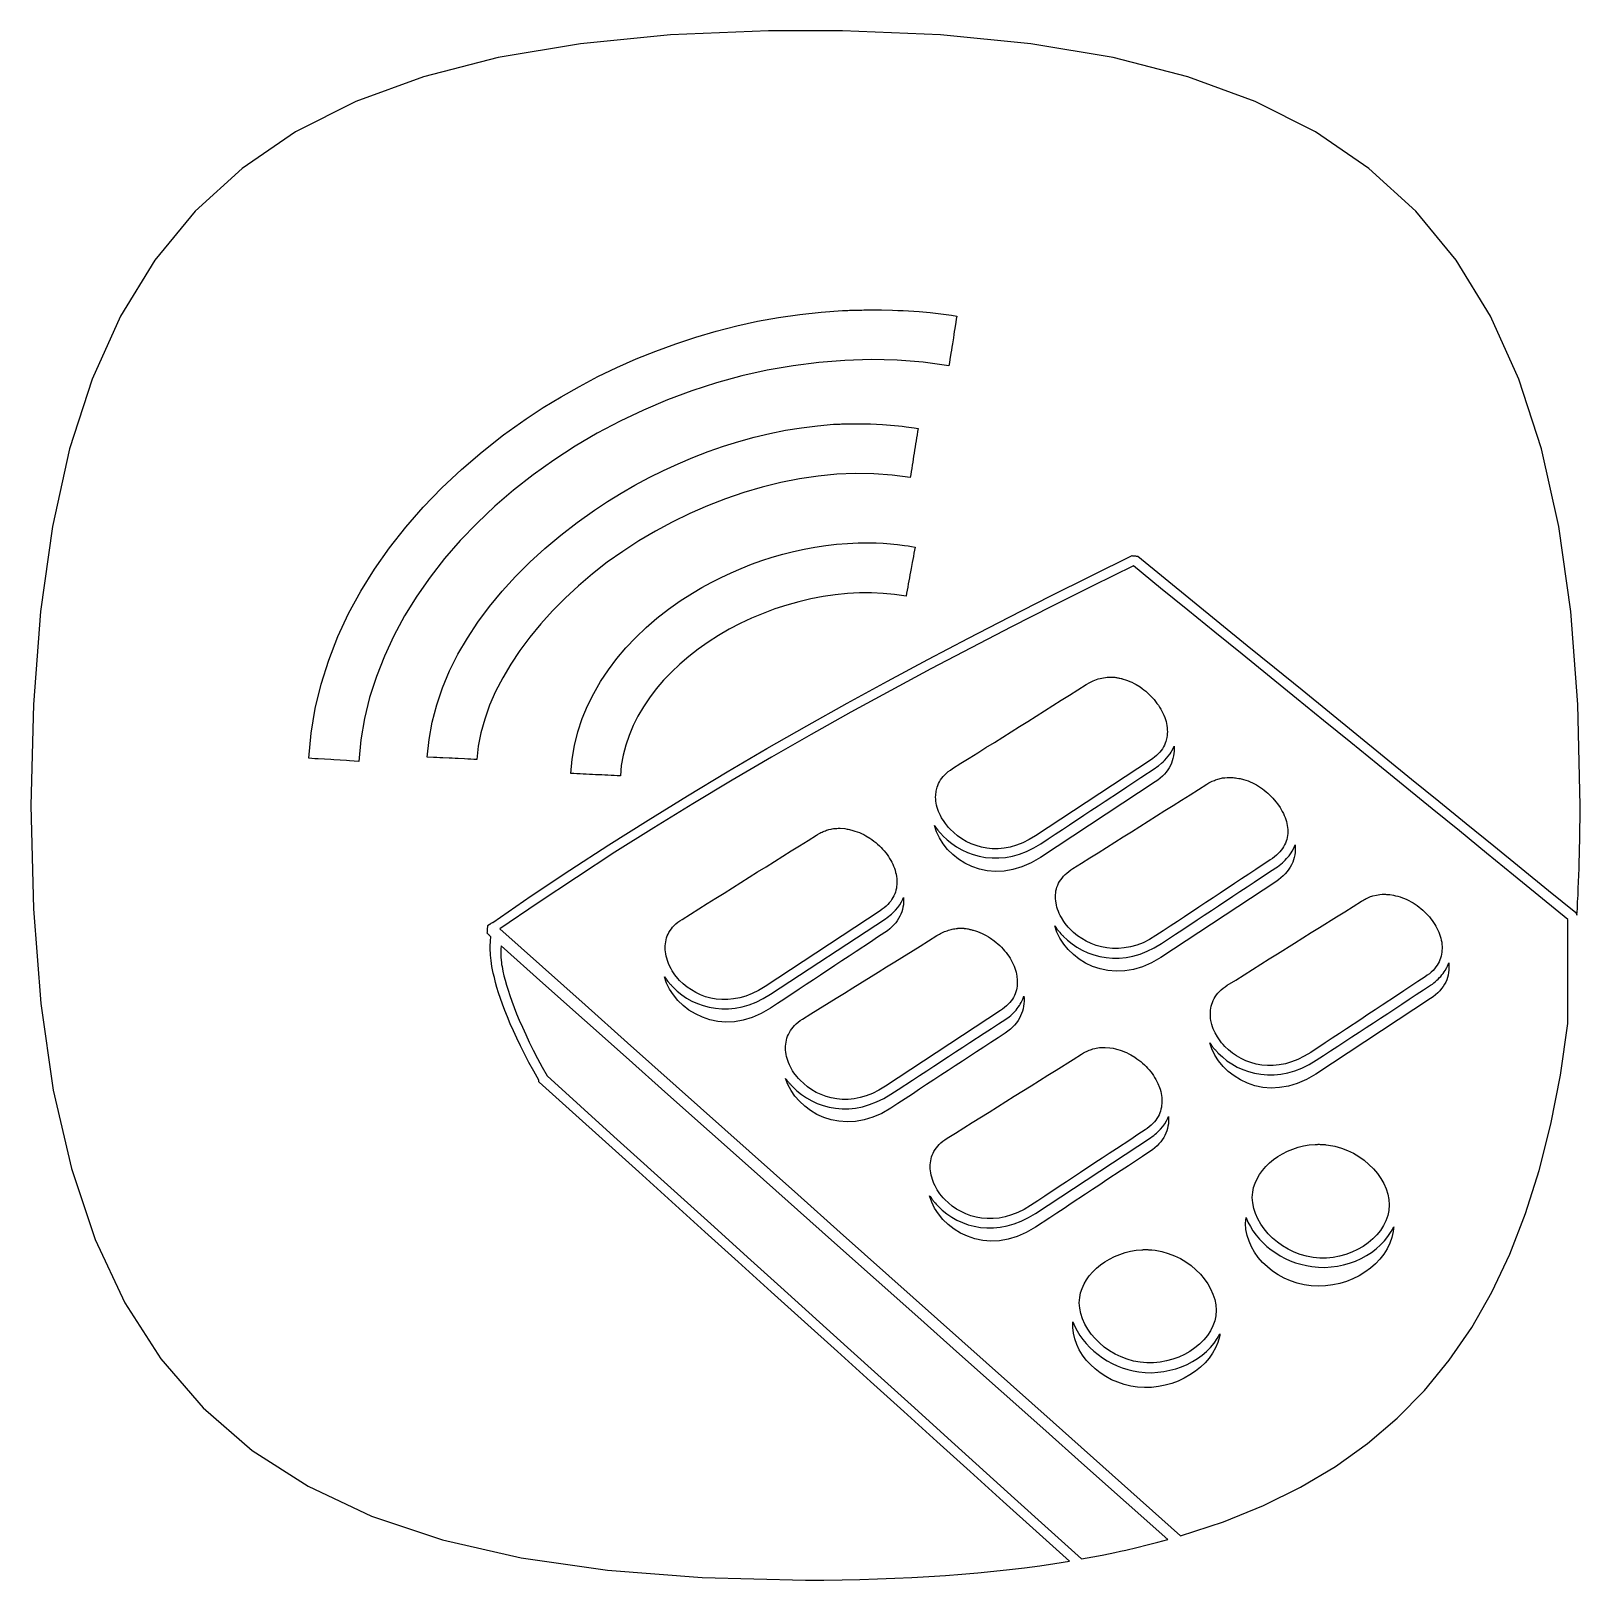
# Model space of a CAD drawing. Extents: x 0.089 to 0.978, y 0.089 to 0.978.
import ezdxf

# ---------------------------------------------------------------- set-up
doc = ezdxf.new("R2010")
doc.units = 0
doc.layers.get('0').update_dxf_attribs({"linetype": 'CONTINUOUS'})

msp = doc.modelspace()

# ---------------------------------------------------------------- linework, layer by layer
at = {"color": 0}
for p, q in [((0.512153, 0.97781), (0.455838, 0.975532)), ((0.554525, 0.97781), (0.512153, 0.97781)), ((0.61084, 0.975532), (0.554525, 0.97781)), ((0.404135, 0.970486), (0.356879, 0.962511)), ((0.455838, 0.975532), (0.404135, 0.970486)), ((0.662543, 0.970486), (0.61084, 0.975532)), ((0.709799, 0.962511), (0.662543, 0.970486)), ((0.356879, 0.962511), (0.314019, 0.951551)), ((0.752658, 0.951551), (0.709799, 0.962511)), ((0.314019, 0.951551), (0.275336, 0.937337)), ((0.791342, 0.937337), (0.752658, 0.951551)), ((0.275336, 0.937337), (0.240722, 0.919868)), ((0.825956, 0.919868), (0.791342, 0.937337)), ((0.240722, 0.919868), (0.210015, 0.898981)), ((0.856608, 0.898981), (0.825956, 0.919868)), ((0.210015, 0.898981), (0.18316, 0.874457)), ((0.883518, 0.874457), (0.856608, 0.898981)), ((0.18316, 0.874457), (0.159993, 0.846246)), ((0.906683, 0.846246), (0.883518, 0.874457)), ((0.159993, 0.846246), (0.1403, 0.814182)), ((0.926378, 0.814182), (0.906683, 0.846246)), ((0.1403, 0.814182), (0.124023, 0.778103)), ((0.493924, 0.808594), (0.50586, 0.811197)), ((0.50586, 0.811197), (0.517904, 0.813422)), ((0.517904, 0.813422), (0.530057, 0.815158)), ((0.530057, 0.815158), (0.542264, 0.816515)), ((0.542264, 0.816515), (0.554525, 0.817383)), ((0.554525, 0.817383), (0.555556, 0.817437)), ((0.555556, 0.817437), (0.556532, 0.817492)), ((0.556532, 0.817492), (0.557563, 0.817492)), ((0.557563, 0.817492), (0.558594, 0.817546)), ((0.558594, 0.817546), (0.559625, 0.817546)), ((0.559625, 0.817546), (0.560656, 0.8176)), ((0.560656, 0.8176), (0.561632, 0.8176)), ((0.561632, 0.8176), (0.562662, 0.817654)), ((0.562662, 0.817654), (0.565701, 0.817654)), ((0.565701, 0.817654), (0.566732, 0.817708)), ((0.566732, 0.817708), (0.570856, 0.817708)), ((0.570856, 0.817708), (0.576986, 0.817708)), ((0.576986, 0.817708), (0.583171, 0.8176)), ((0.583171, 0.8176), (0.586262, 0.817492)), ((0.586262, 0.817492), (0.589301, 0.817383)), ((0.589301, 0.817383), (0.592393, 0.817219)), ((0.592393, 0.817219), (0.598579, 0.816786)), ((0.598579, 0.816786), (0.604764, 0.816243)), ((0.604764, 0.816243), (0.607856, 0.815918)), ((0.607856, 0.815918), (0.610894, 0.815539)), ((0.610894, 0.815539), (0.613986, 0.815158)), ((0.613986, 0.815158), (0.617079, 0.814725)), ((0.617079, 0.814725), (0.620117, 0.814236)), ((0.619575, 0.81071), (0.619032, 0.807129)), ((0.619846, 0.812446), (0.619575, 0.81071)), ((0.620117, 0.814236), (0.619846, 0.812446)), ((0.942654, 0.778103), (0.926378, 0.814182)), ((0.458822, 0.79834), (0.470378, 0.802137)), ((0.470378, 0.802137), (0.482096, 0.805556)), ((0.482096, 0.805556), (0.493924, 0.808594)), ((0.618164, 0.801812), (0.617622, 0.798232)), ((0.618435, 0.803549), (0.618164, 0.801812)), ((0.618707, 0.805339), (0.618435, 0.803549)), ((0.619032, 0.807129), (0.618707, 0.805339)), ((0.436143, 0.789606), (0.447374, 0.794162)), ((0.447374, 0.794162), (0.458822, 0.79834)), ((0.616753, 0.792914), (0.616211, 0.789333)), ((0.617025, 0.79465), (0.616753, 0.792914)), ((0.617296, 0.796442), (0.617025, 0.79465)), ((0.617622, 0.798232), (0.617296, 0.796442)), ((0.414171, 0.77946), (0.425076, 0.784722)), ((0.425076, 0.784722), (0.436143, 0.789606)), ((0.511393, 0.783094), (0.496744, 0.779839)), ((0.52615, 0.785753), (0.511393, 0.783094)), ((0.541015, 0.787651), (0.52615, 0.785753)), ((0.555935, 0.788792), (0.541015, 0.787651)), ((0.57091, 0.789225), (0.555935, 0.788792)), ((0.585883, 0.7889), (0.57091, 0.789225)), ((0.600803, 0.787761), (0.585883, 0.7889)), ((0.615614, 0.785753), (0.600803, 0.787761)), ((0.615886, 0.787543), (0.615614, 0.785753)), ((0.616211, 0.789333), (0.615886, 0.787543)), ((0.124023, 0.778103), (0.111003, 0.737956)), ((0.393067, 0.767958), (0.403538, 0.773872)), ((0.403538, 0.773872), (0.414171, 0.77946)), ((0.482314, 0.775879), (0.468044, 0.771267)), ((0.496744, 0.779839), (0.482314, 0.775879)), ((0.955675, 0.737956), (0.942654, 0.778103)), ((0.382867, 0.761719), (0.393067, 0.767958)), ((0.454047, 0.766058), (0.440321, 0.760254)), ((0.468044, 0.771267), (0.454047, 0.766058)), ((0.372939, 0.755208), (0.382867, 0.761719)), ((0.440321, 0.760254), (0.426921, 0.753906)), ((0.360081, 0.746039), (0.372939, 0.755208)), ((0.413846, 0.747017), (0.40115, 0.739529)), ((0.426921, 0.753906), (0.413846, 0.747017)), ((0.503906, 0.744738), (0.512912, 0.746853)), ((0.512912, 0.746853), (0.521918, 0.748697)), ((0.521918, 0.748697), (0.531033, 0.750163)), ((0.531033, 0.750163), (0.540147, 0.751303)), ((0.540147, 0.751303), (0.549317, 0.752115)), ((0.549317, 0.752115), (0.550076, 0.752115)), ((0.550076, 0.752115), (0.552354, 0.752279)), ((0.552354, 0.752279), (0.553114, 0.752279)), ((0.553114, 0.752279), (0.553874, 0.752333)), ((0.553874, 0.752333), (0.555393, 0.752333)), ((0.555393, 0.752333), (0.556153, 0.752388)), ((0.556153, 0.752388), (0.558431, 0.752388)), ((0.558431, 0.752388), (0.55919, 0.752442)), ((0.55919, 0.752442), (0.561469, 0.752442)), ((0.561469, 0.752442), (0.566026, 0.752442)), ((0.566026, 0.752442), (0.570583, 0.752333)), ((0.570583, 0.752333), (0.577419, 0.752007)), ((0.577419, 0.752007), (0.579753, 0.751844)), ((0.579753, 0.751844), (0.582031, 0.751682)), ((0.582031, 0.751682), (0.586589, 0.751247)), ((0.586589, 0.751247), (0.588813, 0.750976)), ((0.588813, 0.750976), (0.591092, 0.750706)), ((0.591092, 0.750706), (0.595649, 0.750054)), ((0.595649, 0.750054), (0.597928, 0.749675)), ((0.597656, 0.747885), (0.597331, 0.746149)), ((0.597928, 0.749675), (0.597656, 0.747885)), ((0.111003, 0.737956), (0.101128, 0.693522)), ((0.347711, 0.736382), (0.360081, 0.746039)), ((0.40115, 0.739529), (0.388889, 0.731608)), ((0.477376, 0.736436), (0.486165, 0.739475)), ((0.486165, 0.739475), (0.495008, 0.742242)), ((0.495008, 0.742242), (0.503906, 0.744738)), ((0.596246, 0.739094), (0.595919, 0.737358)), ((0.596517, 0.740886), (0.596246, 0.739094)), ((0.596789, 0.742622), (0.596517, 0.740886)), ((0.59706, 0.744412), (0.596789, 0.742622)), ((0.597331, 0.746149), (0.59706, 0.744412)), ((0.965549, 0.693522), (0.955675, 0.737956)), ((0.335829, 0.726238), (0.347711, 0.736382)), ((0.388889, 0.731608), (0.377061, 0.723199)), ((0.451822, 0.72564), (0.460232, 0.729492)), ((0.460232, 0.729492), (0.46875, 0.733072)), ((0.46875, 0.733072), (0.477376, 0.736436)), ((0.594835, 0.730306), (0.59451, 0.728569)), ((0.595107, 0.732096), (0.594835, 0.730306)), ((0.595378, 0.733832), (0.595107, 0.732096)), ((0.595649, 0.735622), (0.595378, 0.733832)), ((0.595919, 0.737358), (0.595649, 0.735622)), ((0.324599, 0.715657), (0.335829, 0.726238)), ((0.377061, 0.723199), (0.365776, 0.714356)), ((0.435439, 0.717176), (0.443576, 0.721517)), ((0.443576, 0.721517), (0.451822, 0.72564)), ((0.529785, 0.720811), (0.519097, 0.718696)), ((0.540528, 0.722385), (0.529785, 0.720811)), ((0.551215, 0.723415), (0.540528, 0.722385)), ((0.561903, 0.72385), (0.551215, 0.723415)), ((0.572537, 0.723687), (0.561903, 0.72385)), ((0.583008, 0.722928), (0.572537, 0.723687)), ((0.593425, 0.721517), (0.583008, 0.722928)), ((0.593696, 0.723307), (0.593425, 0.721517)), ((0.593967, 0.725043), (0.593696, 0.723307)), ((0.594239, 0.726833), (0.593967, 0.725043)), ((0.59451, 0.728569), (0.594239, 0.726833)), ((0.313911, 0.70459), (0.324599, 0.715657)), ((0.365776, 0.714356), (0.355035, 0.705078)), ((0.41976, 0.70779), (0.427517, 0.712565)), ((0.427517, 0.712565), (0.435439, 0.717176)), ((0.497831, 0.712999), (0.487358, 0.709418)), ((0.50841, 0.716092), (0.497831, 0.712999)), ((0.519097, 0.718696), (0.50841, 0.716092)), ((0.303928, 0.693142), (0.313911, 0.70459)), ((0.355035, 0.705078), (0.344835, 0.695421)), ((0.402344, 0.695801), (0.412164, 0.7028)), ((0.412164, 0.7028), (0.41976, 0.70779)), ((0.476997, 0.70535), (0.466851, 0.7009)), ((0.487358, 0.709418), (0.476997, 0.70535)), ((0.101128, 0.693522), (0.094238, 0.644694)), ((0.344835, 0.695421), (0.335232, 0.685385)), ((0.39285, 0.688531), (0.402344, 0.695801)), ((0.456868, 0.696018), (0.447157, 0.690756)), ((0.466851, 0.7009), (0.456868, 0.696018)), ((0.972439, 0.644694), (0.965549, 0.693522)), ((0.294596, 0.681261), (0.303928, 0.693142)), ((0.335232, 0.685385), (0.326226, 0.675022)), ((0.383789, 0.680881), (0.39285, 0.688531)), ((0.437662, 0.685167), (0.428494, 0.679199)), ((0.447157, 0.690756), (0.437662, 0.685167)), ((0.285969, 0.669), (0.294596, 0.681261)), ((0.375108, 0.67296), (0.383789, 0.680881)), ((0.428494, 0.679199), (0.419596, 0.672906)), ((0.508247, 0.673882), (0.514214, 0.675836)), ((0.514214, 0.675836), (0.52029, 0.677572)), ((0.52029, 0.677572), (0.526421, 0.67909)), ((0.526421, 0.67909), (0.532553, 0.680447)), ((0.532553, 0.680447), (0.538738, 0.681586)), ((0.538738, 0.681586), (0.544922, 0.682563)), ((0.544922, 0.682563), (0.551107, 0.683268)), ((0.551107, 0.683268), (0.557346, 0.683757)), ((0.557346, 0.683757), (0.563531, 0.684028)), ((0.563531, 0.684028), (0.565593, 0.684082)), ((0.565593, 0.684082), (0.571778, 0.684082)), ((0.571778, 0.684082), (0.573839, 0.684028)), ((0.573839, 0.684028), (0.577963, 0.683811)), ((0.577963, 0.683811), (0.579969, 0.683649)), ((0.579969, 0.683649), (0.582031, 0.683485)), ((0.582031, 0.683485), (0.584039, 0.683322)), ((0.584039, 0.683322), (0.5861, 0.683106)), ((0.5861, 0.683106), (0.590115, 0.682563)), ((0.590115, 0.682563), (0.592176, 0.682292)), ((0.592176, 0.682292), (0.594183, 0.681967)), ((0.594183, 0.681967), (0.596192, 0.681586)), ((0.595215, 0.676324), (0.594889, 0.674588)), ((0.59554, 0.678114), (0.595215, 0.676324)), ((0.596192, 0.681586), (0.59554, 0.678114)), ((0.697211, 0.665147), (0.720811, 0.676758)), ((0.720811, 0.676758), (0.721029, 0.676704)), ((0.721029, 0.676704), (0.721408, 0.676704)), ((0.721408, 0.676704), (0.721625, 0.67665)), ((0.721625, 0.67665), (0.721789, 0.67665)), ((0.721789, 0.67665), (0.722006, 0.676594)), ((0.722006, 0.676594), (0.722385, 0.676594)), ((0.722385, 0.676594), (0.722601, 0.67654)), ((0.722601, 0.67654), (0.722765, 0.67654)), ((0.722765, 0.67654), (0.722982, 0.676486)), ((0.722982, 0.676486), (0.723361, 0.676486)), ((0.723361, 0.676486), (0.723579, 0.676432)), ((0.723579, 0.676432), (0.723742, 0.676432)), ((0.723742, 0.676432), (0.723958, 0.676378)), ((0.723958, 0.676378), (0.739692, 0.663628)), ((0.278157, 0.656413), (0.285969, 0.669)), ((0.326226, 0.675022), (0.317871, 0.664387)), ((0.366917, 0.664768), (0.375108, 0.67296)), ((0.419596, 0.672906), (0.411133, 0.666287)), ((0.484918, 0.664279), (0.490614, 0.666938)), ((0.490614, 0.666938), (0.496419, 0.669433)), ((0.496419, 0.669433), (0.502279, 0.671767)), ((0.502279, 0.671767), (0.508247, 0.673882)), ((0.593588, 0.667535), (0.593261, 0.665799)), ((0.593912, 0.669325), (0.593588, 0.667535)), ((0.594564, 0.672797), (0.593912, 0.669325)), ((0.594889, 0.674588), (0.594564, 0.672797)), ((0.721517, 0.670844), (0.698133, 0.659343)), ((0.737088, 0.658149), (0.721517, 0.670844)), ((0.317871, 0.664387), (0.310221, 0.653429)), ((0.359213, 0.656304), (0.366917, 0.664768)), ((0.403049, 0.659451), (0.3954, 0.652399)), ((0.411133, 0.666287), (0.403049, 0.659451)), ((0.468425, 0.655219), (0.473796, 0.658419)), ((0.473796, 0.658419), (0.479275, 0.661404)), ((0.479275, 0.661404), (0.484918, 0.664279)), ((0.59196, 0.658746), (0.591635, 0.65701)), ((0.592285, 0.660536), (0.59196, 0.658746)), ((0.592936, 0.664008), (0.592285, 0.660536)), ((0.593261, 0.665799), (0.592936, 0.664008)), ((0.673719, 0.653429), (0.697211, 0.665147)), ((0.698133, 0.659343), (0.674804, 0.647678)), ((0.752713, 0.645508), (0.737088, 0.658149)), ((0.739692, 0.663628), (0.755371, 0.650825)), ((0.271158, 0.6435), (0.278157, 0.656413)), ((0.310221, 0.653429), (0.303276, 0.642253)), ((0.351997, 0.647569), (0.359213, 0.656304)), ((0.3954, 0.652399), (0.388183, 0.645128)), ((0.454644, 0.645942), (0.461426, 0.650717)), ((0.461426, 0.650717), (0.468425, 0.655219)), ((0.52946, 0.650282), (0.522515, 0.648383)), ((0.536404, 0.651964), (0.52946, 0.650282)), ((0.543403, 0.653267), (0.536404, 0.651964)), ((0.550401, 0.654297), (0.543403, 0.653267)), ((0.557346, 0.655003), (0.550401, 0.654297)), ((0.56429, 0.655382), (0.557346, 0.655003)), ((0.571126, 0.655436), (0.56429, 0.655382)), ((0.577854, 0.655111), (0.571126, 0.655436)), ((0.584472, 0.65446), (0.577854, 0.655111)), ((0.590983, 0.653483), (0.584472, 0.65446)), ((0.591308, 0.655219), (0.590983, 0.653483)), ((0.591635, 0.65701), (0.591308, 0.655219)), ((0.650228, 0.641493), (0.673719, 0.653429)), ((0.755371, 0.650825), (0.771104, 0.638075)), ((0.094238, 0.644694), (0.090223, 0.591362)), ((0.264974, 0.630317), (0.271158, 0.6435)), ((0.303276, 0.642253), (0.297092, 0.630806)), ((0.345378, 0.638618), (0.351997, 0.647569)), ((0.388183, 0.645128), (0.381401, 0.637642)), ((0.44184, 0.635471), (0.448079, 0.640842)), ((0.448079, 0.640842), (0.454644, 0.645942)), ((0.502279, 0.640842), (0.495822, 0.637804)), ((0.508951, 0.643608), (0.502279, 0.640842)), ((0.515679, 0.646158), (0.508951, 0.643608)), ((0.522515, 0.648383), (0.515679, 0.646158)), ((0.626844, 0.629449), (0.650228, 0.641493)), ((0.674804, 0.647678), (0.651585, 0.635906)), ((0.768283, 0.632813), (0.752713, 0.645508)), ((0.976454, 0.591362), (0.972439, 0.644694)), ((0.339301, 0.629449), (0.345378, 0.638618)), ((0.381401, 0.637642), (0.375162, 0.630046)), ((0.435926, 0.629829), (0.44184, 0.635471)), ((0.489475, 0.634494), (0.483344, 0.630914)), ((0.495822, 0.637804), (0.489475, 0.634494)), ((0.651585, 0.635906), (0.628364, 0.623915)), ((0.783854, 0.620171), (0.768283, 0.632813)), ((0.771104, 0.638075), (0.786783, 0.625271)), ((0.259711, 0.616808), (0.264974, 0.630317)), ((0.297092, 0.630806), (0.291667, 0.61914)), ((0.333876, 0.620117), (0.339301, 0.629449)), ((0.369413, 0.622342), (0.364204, 0.614529)), ((0.375162, 0.630046), (0.369413, 0.622342)), ((0.425076, 0.617731), (0.430285, 0.623915)), ((0.430285, 0.623915), (0.435926, 0.629829)), ((0.471733, 0.623101), (0.466308, 0.618924)), ((0.477431, 0.627115), (0.471733, 0.623101)), ((0.483344, 0.630914), (0.477431, 0.627115)), ((0.603515, 0.617188), (0.626844, 0.629449)), ((0.628364, 0.623915), (0.605306, 0.611763)), ((0.786783, 0.625271), (0.802517, 0.612468)), ((0.255371, 0.603028), (0.259711, 0.616808)), ((0.291667, 0.61914), (0.287056, 0.607314)), ((0.329101, 0.610622), (0.333876, 0.620117)), ((0.364204, 0.614529), (0.359537, 0.606662)), ((0.420193, 0.611274), (0.425076, 0.617731)), ((0.461208, 0.614529), (0.456381, 0.609918)), ((0.466308, 0.618924), (0.461208, 0.614529)), ((0.580294, 0.60471), (0.603515, 0.617188)), ((0.814996, 0.594781), (0.783854, 0.620171)), ((0.287056, 0.607314), (0.283203, 0.595324)), ((0.325032, 0.600965), (0.329101, 0.610622)), ((0.359537, 0.606662), (0.355469, 0.598796)), ((0.411783, 0.597711), (0.415744, 0.6046)), ((0.415744, 0.6046), (0.420193, 0.611274)), ((0.451822, 0.605197), (0.447646, 0.600261)), ((0.456381, 0.609918), (0.451822, 0.605197)), ((0.557129, 0.592014), (0.580294, 0.60471)), ((0.605306, 0.611763), (0.582249, 0.599447)), ((0.696397, 0.603896), (0.69835, 0.604872)), ((0.69835, 0.604872), (0.699328, 0.605251)), ((0.699328, 0.605251), (0.700358, 0.605632)), ((0.700358, 0.605632), (0.701335, 0.605957)), ((0.701335, 0.605957), (0.702365, 0.606228)), ((0.702365, 0.606228), (0.703342, 0.606446)), ((0.703342, 0.606446), (0.704372, 0.606662)), ((0.704372, 0.606662), (0.705404, 0.606825)), ((0.705404, 0.606825), (0.706381, 0.606933)), ((0.706381, 0.606933), (0.707411, 0.606987)), ((0.707411, 0.606987), (0.708387, 0.607042)), ((0.708387, 0.607042), (0.709418, 0.606987)), ((0.709418, 0.606987), (0.710394, 0.606933)), ((0.710394, 0.606933), (0.710775, 0.606933)), ((0.710775, 0.606933), (0.711426, 0.606825)), ((0.711426, 0.606825), (0.711751, 0.606825)), ((0.711751, 0.606825), (0.712403, 0.606717)), ((0.712403, 0.606717), (0.712728, 0.606608)), ((0.712728, 0.606608), (0.713379, 0.6065)), ((0.713379, 0.6065), (0.713704, 0.606392)), ((0.713704, 0.606392), (0.714356, 0.606282)), ((0.714356, 0.606282), (0.714681, 0.606174)), ((0.714681, 0.606174), (0.714953, 0.606065)), ((0.714953, 0.606065), (0.715278, 0.606011)), ((0.715278, 0.606011), (0.715603, 0.605903)), ((0.715603, 0.605903), (0.716906, 0.605524)), ((0.716906, 0.605524), (0.718153, 0.605089)), ((0.718153, 0.605089), (0.719401, 0.6046)), ((0.719401, 0.6046), (0.720649, 0.604058)), ((0.802517, 0.612468), (0.818251, 0.599718)), ((0.251953, 0.589031), (0.255371, 0.603028)), ((0.321724, 0.591146), (0.325032, 0.600965)), ((0.355469, 0.598796), (0.352051, 0.590875)), ((0.408257, 0.590549), (0.411783, 0.597711)), ((0.447646, 0.600261), (0.443793, 0.595215)), ((0.582249, 0.599447), (0.559353, 0.58686)), ((0.680067, 0.59375), (0.684842, 0.596733)), ((0.684842, 0.596733), (0.689669, 0.599772)), ((0.689669, 0.599772), (0.694444, 0.60281)), ((0.694444, 0.60281), (0.696397, 0.603896)), ((0.720649, 0.604058), (0.721843, 0.603461)), ((0.721843, 0.603461), (0.723036, 0.60281)), ((0.723036, 0.60281), (0.725315, 0.6014)), ((0.725315, 0.6014), (0.726454, 0.600586)), ((0.726454, 0.600586), (0.727485, 0.599772)), ((0.727485, 0.599772), (0.728569, 0.598904)), ((0.728569, 0.598904), (0.7296, 0.598036)), ((0.7296, 0.598036), (0.7315, 0.596138)), ((0.7315, 0.596138), (0.732422, 0.595107)), ((0.818251, 0.599718), (0.833931, 0.586914)), ((0.090223, 0.591362), (0.088867, 0.533365)), ((0.249621, 0.574815), (0.251953, 0.589031)), ((0.283203, 0.595324), (0.280274, 0.583225)), ((0.319119, 0.581218), (0.321724, 0.591146)), ((0.352051, 0.590875), (0.349229, 0.582954)), ((0.405219, 0.583225), (0.408257, 0.590549)), ((0.440267, 0.590007), (0.437175, 0.58469)), ((0.443793, 0.595215), (0.440267, 0.590007)), ((0.534125, 0.579156), (0.557129, 0.592014)), ((0.559353, 0.58686), (0.536512, 0.57411)), ((0.66569, 0.58469), (0.670464, 0.587728)), ((0.670464, 0.587728), (0.675239, 0.590711)), ((0.675239, 0.590711), (0.680067, 0.59375)), ((0.732422, 0.595107), (0.733344, 0.594129)), ((0.733344, 0.594129), (0.734213, 0.593044)), ((0.734213, 0.593044), (0.734972, 0.59196)), ((0.734972, 0.59196), (0.735786, 0.590875)), ((0.735786, 0.590875), (0.73649, 0.589789)), ((0.73649, 0.589789), (0.737196, 0.588596)), ((0.737196, 0.588596), (0.73839, 0.586317)), ((0.830621, 0.58214), (0.814996, 0.594781)), ((0.833931, 0.586914), (0.849664, 0.574164)), ((0.977756, 0.533365), (0.976454, 0.591362)), ((0.280274, 0.583225), (0.278211, 0.570964)), ((0.317275, 0.571235), (0.319119, 0.581218)), ((0.349229, 0.582954), (0.34706, 0.575142)), ((0.402724, 0.575629), (0.405219, 0.583225)), ((0.434407, 0.57921), (0.432075, 0.573622)), ((0.437175, 0.58469), (0.434407, 0.57921)), ((0.511176, 0.566026), (0.534125, 0.579156)), ((0.651258, 0.575629), (0.656088, 0.578668)), ((0.656088, 0.578668), (0.660861, 0.581651)), ((0.660861, 0.581651), (0.66569, 0.58469)), ((0.73839, 0.586317), (0.738932, 0.585124)), ((0.738932, 0.585124), (0.739421, 0.583931)), ((0.739421, 0.583931), (0.740181, 0.581543)), ((0.740181, 0.581543), (0.740451, 0.58035)), ((0.740451, 0.58035), (0.740668, 0.57921)), ((0.740668, 0.57921), (0.740831, 0.578017)), ((0.740831, 0.578017), (0.74094, 0.576878)), ((0.846192, 0.569444), (0.830621, 0.58214)), ((0.248264, 0.560439), (0.249621, 0.574815)), ((0.278211, 0.570964), (0.277072, 0.558703)), ((0.316297, 0.561143), (0.317275, 0.571235)), ((0.34706, 0.575142), (0.34554, 0.567383)), ((0.400771, 0.567871), (0.402724, 0.575629)), ((0.432075, 0.573622), (0.430176, 0.567925)), ((0.536512, 0.57411), (0.513781, 0.561089)), ((0.636882, 0.566569), (0.64171, 0.569607)), ((0.64171, 0.569607), (0.646485, 0.572646)), ((0.646485, 0.572646), (0.651258, 0.575629)), ((0.739746, 0.569119), (0.739258, 0.568033)), ((0.740126, 0.57015), (0.739746, 0.569119)), ((0.740668, 0.572319), (0.740126, 0.57015)), ((0.740831, 0.57346), (0.740668, 0.572319)), ((0.74094, 0.574599), (0.740831, 0.57346)), ((0.74094, 0.576878), (0.740994, 0.575683)), ((0.740994, 0.575683), (0.74094, 0.574599)), ((0.861763, 0.556803), (0.846192, 0.569444)), ((0.849664, 0.574164), (0.865343, 0.561361)), ((0.251844, 0.560221), (0.248264, 0.560439)), ((0.253689, 0.560112), (0.251844, 0.560221)), ((0.26085, 0.559679), (0.253689, 0.560112)), ((0.319878, 0.560926), (0.316297, 0.561143)), ((0.321669, 0.560872), (0.319878, 0.560926)), ((0.32346, 0.560764), (0.321669, 0.560872)), ((0.325196, 0.56071), (0.32346, 0.560764)), ((0.328776, 0.560493), (0.325196, 0.56071)), ((0.330567, 0.560439), (0.328776, 0.560493)), ((0.332357, 0.560331), (0.330567, 0.560439)), ((0.334093, 0.560275), (0.332357, 0.560331)), ((0.337674, 0.560058), (0.334093, 0.560275)), ((0.339464, 0.560004), (0.337674, 0.560058)), ((0.341254, 0.559896), (0.339464, 0.560004)), ((0.34554, 0.567383), (0.344781, 0.559733)), ((0.39936, 0.559896), (0.400771, 0.567871)), ((0.428657, 0.562175), (0.427626, 0.556315)), ((0.430176, 0.567925), (0.428657, 0.562175)), ((0.488336, 0.552626), (0.511176, 0.566026)), ((0.513781, 0.561089), (0.491157, 0.547851)), ((0.622504, 0.557563), (0.627279, 0.560547)), ((0.627279, 0.560547), (0.632107, 0.563585)), ((0.632107, 0.563585), (0.636882, 0.566569)), ((0.732531, 0.560275), (0.731228, 0.559407)), ((0.733669, 0.561143), (0.732531, 0.560275)), ((0.734754, 0.562067), (0.733669, 0.561143)), ((0.735732, 0.563043), (0.734754, 0.562067)), ((0.7366, 0.564019), (0.735732, 0.563043)), ((0.737414, 0.564996), (0.7366, 0.564019)), ((0.738118, 0.565972), (0.737414, 0.564996)), ((0.738715, 0.567003), (0.738118, 0.565972)), ((0.739258, 0.568033), (0.738715, 0.567003)), ((0.739258, 0.559136), (0.740668, 0.560656)), ((0.740668, 0.560656), (0.741319, 0.561469)), ((0.741319, 0.561469), (0.742512, 0.563097)), ((0.742512, 0.563097), (0.743056, 0.563911)), ((0.743056, 0.563911), (0.743544, 0.564779)), ((0.743544, 0.564779), (0.744412, 0.566515)), ((0.74414, 0.560385), (0.743761, 0.559028)), ((0.744467, 0.561794), (0.74414, 0.560385)), ((0.744412, 0.566515), (0.744792, 0.567383)), ((0.744683, 0.563151), (0.744467, 0.561794)), ((0.744792, 0.564561), (0.744683, 0.563151)), ((0.744792, 0.567383), (0.744846, 0.565972)), ((0.744846, 0.565972), (0.744792, 0.564561)), ((0.865343, 0.561361), (0.881076, 0.548557)), ((0.262696, 0.559571), (0.26085, 0.559679)), ((0.269857, 0.559136), (0.262696, 0.559571)), ((0.271701, 0.559028), (0.269857, 0.559136)), ((0.277072, 0.558703), (0.271701, 0.559028)), ((0.34299, 0.559842), (0.341254, 0.559896)), ((0.344781, 0.559733), (0.34299, 0.559842)), ((0.3986, 0.551758), (0.39936, 0.559896)), ((0.40039, 0.55165), (0.3986, 0.551758)), ((0.402181, 0.551594), (0.40039, 0.55165)), ((0.403971, 0.551486), (0.402181, 0.551594)), ((0.405707, 0.551378), (0.403971, 0.551486)), ((0.407497, 0.551324), (0.405707, 0.551378)), ((0.409289, 0.551215), (0.407497, 0.551324)), ((0.411079, 0.551161), (0.409289, 0.551215)), ((0.412869, 0.551053), (0.411079, 0.551161)), ((0.427626, 0.556315), (0.427083, 0.550347)), ((0.465603, 0.538954), (0.488336, 0.552626)), ((0.613172, 0.550999), (0.614204, 0.551921)), ((0.614204, 0.551921), (0.615235, 0.552789)), ((0.615235, 0.552789), (0.616428, 0.553657)), ((0.616428, 0.553657), (0.617731, 0.554525)), ((0.617731, 0.554525), (0.622504, 0.557563)), ((0.731228, 0.559407), (0.665256, 0.516004)), ((0.725803, 0.549425), (0.73405, 0.55485)), ((0.73405, 0.55485), (0.734972, 0.555556)), ((0.734972, 0.555556), (0.735949, 0.556207)), ((0.735949, 0.556207), (0.737685, 0.557617)), ((0.737685, 0.557617), (0.738499, 0.558376)), ((0.739258, 0.551324), (0.738118, 0.550131)), ((0.738499, 0.558376), (0.739258, 0.559136)), ((0.740289, 0.552517), (0.739258, 0.551324)), ((0.741157, 0.553765), (0.740289, 0.552517)), ((0.741971, 0.555067), (0.741157, 0.553765)), ((0.742676, 0.556369), (0.741971, 0.555067)), ((0.743272, 0.557671), (0.742676, 0.556369)), ((0.743761, 0.559028), (0.743272, 0.557671)), ((0.892904, 0.531412), (0.861763, 0.556803)), ((0.414606, 0.550944), (0.412869, 0.551053)), ((0.416396, 0.55089), (0.414606, 0.550944)), ((0.418186, 0.550781), (0.416396, 0.55089)), ((0.419976, 0.550726), (0.418186, 0.550781)), ((0.421767, 0.550618), (0.419976, 0.550726)), ((0.423503, 0.55051), (0.421767, 0.550618)), ((0.425293, 0.550456), (0.423503, 0.55051)), ((0.427083, 0.550347), (0.425293, 0.550456)), ((0.491157, 0.547851), (0.468642, 0.534343)), ((0.608236, 0.541667), (0.608778, 0.543836)), ((0.608778, 0.543836), (0.609158, 0.544922)), ((0.609158, 0.544922), (0.609646, 0.546007)), ((0.609646, 0.546007), (0.610189, 0.547037)), ((0.610189, 0.547037), (0.610786, 0.548068)), ((0.610786, 0.548068), (0.61149, 0.549044)), ((0.61149, 0.549044), (0.612304, 0.550022)), ((0.612304, 0.550022), (0.613172, 0.550999)), ((0.73405, 0.546875), (0.668078, 0.503472)), ((0.713542, 0.541287), (0.717611, 0.544)), ((0.717611, 0.544), (0.721733, 0.546713)), ((0.721733, 0.546713), (0.725803, 0.549425)), ((0.735514, 0.547906), (0.73405, 0.546875)), ((0.736871, 0.549044), (0.735514, 0.547906)), ((0.738118, 0.550131), (0.736871, 0.549044)), ((0.753961, 0.539442), (0.758735, 0.542481)), ((0.758735, 0.542481), (0.763564, 0.545518)), ((0.763564, 0.545518), (0.76416, 0.545899)), ((0.76416, 0.545899), (0.764811, 0.546278)), ((0.764811, 0.546278), (0.766764, 0.547254)), ((0.766764, 0.547254), (0.768067, 0.547797)), ((0.768067, 0.547797), (0.768664, 0.548068)), ((0.768664, 0.548068), (0.769965, 0.548503)), ((0.769965, 0.548503), (0.770671, 0.548665)), ((0.770671, 0.548665), (0.772624, 0.549154)), ((0.772624, 0.549154), (0.773275, 0.549208)), ((0.773275, 0.549208), (0.773981, 0.549317)), ((0.773981, 0.549317), (0.775282, 0.549425)), ((0.775282, 0.549425), (0.778049, 0.549425)), ((0.778049, 0.549425), (0.7787, 0.549371)), ((0.7787, 0.549371), (0.779406, 0.549317)), ((0.779406, 0.549317), (0.780057, 0.549208)), ((0.780057, 0.549208), (0.780761, 0.5491)), ((0.780761, 0.5491), (0.782064, 0.548882)), ((0.782064, 0.548882), (0.782769, 0.548774)), ((0.782769, 0.548774), (0.784722, 0.548286)), ((0.784722, 0.548286), (0.786025, 0.547906)), ((0.786025, 0.547906), (0.787272, 0.547472)), ((0.787272, 0.547472), (0.788519, 0.546983)), ((0.788519, 0.546983), (0.789768, 0.546442)), ((0.789768, 0.546442), (0.790961, 0.54579)), ((0.790961, 0.54579), (0.792156, 0.545193)), ((0.792156, 0.545193), (0.793294, 0.544487)), ((0.793294, 0.544487), (0.794433, 0.543728)), ((0.794433, 0.543728), (0.795518, 0.542969)), ((0.795518, 0.542969), (0.796604, 0.542156)), ((0.881076, 0.548557), (0.89681, 0.535807)), ((0.088867, 0.533365), (0.090278, 0.474067)), ((0.442979, 0.525011), (0.465603, 0.538954)), ((0.468642, 0.534343), (0.446289, 0.520562)), ((0.607964, 0.538194), (0.608018, 0.539387)), ((0.608018, 0.537056), (0.607964, 0.538194)), ((0.608018, 0.539387), (0.608236, 0.541667)), ((0.608128, 0.535861), (0.608018, 0.537056)), ((0.608561, 0.533475), (0.608128, 0.535861)), ((0.608886, 0.532281), (0.608561, 0.533475)), ((0.701226, 0.533149), (0.705294, 0.535861)), ((0.705294, 0.535861), (0.713542, 0.541287)), ((0.739583, 0.530436), (0.744358, 0.533419)), ((0.744358, 0.533419), (0.749132, 0.536458)), ((0.749132, 0.536458), (0.753961, 0.539442)), ((0.796604, 0.542156), (0.797635, 0.541287)), ((0.797635, 0.541287), (0.798665, 0.540364)), ((0.798665, 0.540364), (0.799642, 0.539442)), ((0.799642, 0.539442), (0.800618, 0.538465)), ((0.800618, 0.538465), (0.80154, 0.537489)), ((0.80154, 0.537489), (0.803276, 0.535428)), ((0.803276, 0.535428), (0.80409, 0.534343)), ((0.80409, 0.534343), (0.80561, 0.532172)), ((0.89681, 0.535807), (0.912489, 0.523003)), ((0.977756, 0.525174), (0.977756, 0.533365)), ((0.420518, 0.51085), (0.442979, 0.525011)), ((0.609267, 0.531088), (0.608886, 0.532281)), ((0.6097, 0.529893), (0.609267, 0.531088)), ((0.610189, 0.5287), (0.6097, 0.529893)), ((0.610732, 0.527561), (0.610189, 0.5287)), ((0.611382, 0.526367), (0.610732, 0.527561)), ((0.612793, 0.524089), (0.611382, 0.526367)), ((0.684787, 0.522299), (0.693033, 0.527724)), ((0.693033, 0.527724), (0.697103, 0.530436)), ((0.697103, 0.530436), (0.701226, 0.533149)), ((0.729981, 0.52436), (0.734754, 0.527399)), ((0.734754, 0.527399), (0.739583, 0.530436)), ((0.80561, 0.532172), (0.806261, 0.531088)), ((0.806261, 0.531088), (0.806912, 0.529947)), ((0.806912, 0.529947), (0.807508, 0.528808)), ((0.807508, 0.528808), (0.807997, 0.527669)), ((0.807997, 0.527669), (0.808485, 0.526475)), ((0.808485, 0.526475), (0.808919, 0.525336)), ((0.808919, 0.525336), (0.809244, 0.524197)), ((0.908529, 0.518772), (0.892904, 0.531412)), ((0.977701, 0.521104), (0.977756, 0.525174)), ((0.446289, 0.520562), (0.42399, 0.506511)), ((0.534776, 0.513292), (0.539606, 0.516331)), ((0.539606, 0.516331), (0.540201, 0.51671)), ((0.540201, 0.51671), (0.541504, 0.517469)), ((0.541504, 0.517469), (0.542156, 0.517794)), ((0.542156, 0.517794), (0.542806, 0.518067)), ((0.542806, 0.518067), (0.543457, 0.518392)), ((0.543457, 0.518392), (0.544108, 0.518664)), ((0.544108, 0.518664), (0.54476, 0.518881)), ((0.54476, 0.518881), (0.54541, 0.519151)), ((0.54541, 0.519151), (0.546061, 0.519314)), ((0.546061, 0.519314), (0.546713, 0.519531)), ((0.546713, 0.519531), (0.548014, 0.519857)), ((0.548014, 0.519857), (0.548665, 0.519965)), ((0.548665, 0.519965), (0.549371, 0.520074)), ((0.549371, 0.520074), (0.550022, 0.520128)), ((0.550022, 0.520128), (0.550672, 0.520236)), ((0.550672, 0.520236), (0.551324, 0.520236)), ((0.551324, 0.520236), (0.551975, 0.52029)), ((0.551975, 0.52029), (0.553276, 0.52029)), ((0.553276, 0.52029), (0.555881, 0.520074)), ((0.555881, 0.520074), (0.557183, 0.519857)), ((0.557183, 0.519857), (0.557835, 0.519694)), ((0.557835, 0.519694), (0.558485, 0.519586)), ((0.558485, 0.519586), (0.560439, 0.519097)), ((0.560439, 0.519097), (0.561686, 0.518718)), ((0.561686, 0.518718), (0.562989, 0.518283)), ((0.562989, 0.518283), (0.564236, 0.517794)), ((0.564236, 0.517794), (0.565483, 0.517253)), ((0.565483, 0.517253), (0.566732, 0.516656)), ((0.566732, 0.516656), (0.567925, 0.516004)), ((0.567925, 0.516004), (0.570313, 0.514594)), ((0.608453, 0.518283), (0.607314, 0.521864)), ((0.607314, 0.521864), (0.607531, 0.521485)), ((0.607531, 0.521485), (0.608344, 0.520344)), ((0.608344, 0.520344), (0.608669, 0.519965)), ((0.610135, 0.514757), (0.608453, 0.518283)), ((0.608669, 0.519965), (0.609213, 0.519206)), ((0.609213, 0.519206), (0.609538, 0.518826)), ((0.609538, 0.518826), (0.609864, 0.5185)), ((0.609864, 0.5185), (0.610514, 0.51774)), ((0.610514, 0.51774), (0.61084, 0.517415)), ((0.61084, 0.517415), (0.611165, 0.517036)), ((0.611165, 0.517036), (0.61149, 0.51671)), ((0.61149, 0.51671), (0.611817, 0.516331)), ((0.611817, 0.516331), (0.612142, 0.516004)), ((0.612142, 0.516004), (0.614529, 0.513672)), ((0.613607, 0.523003), (0.612793, 0.524089)), ((0.615343, 0.520833), (0.613607, 0.523003)), ((0.616319, 0.519803), (0.615343, 0.520833)), ((0.618381, 0.517794), (0.616319, 0.519803)), ((0.620606, 0.51595), (0.618381, 0.517794)), ((0.623047, 0.514268), (0.620606, 0.51595)), ((0.665256, 0.516004), (0.661567, 0.513781)), ((0.672526, 0.51416), (0.676594, 0.516872)), ((0.676594, 0.516872), (0.680718, 0.519586)), ((0.680718, 0.519586), (0.684787, 0.522299)), ((0.715603, 0.515354), (0.720378, 0.518338)), ((0.720378, 0.518338), (0.725151, 0.521376)), ((0.725151, 0.521376), (0.729981, 0.52436)), ((0.809244, 0.524197), (0.809571, 0.523003)), ((0.809571, 0.523003), (0.809787, 0.521864)), ((0.809896, 0.516168), (0.809733, 0.515028)), ((0.809787, 0.521864), (0.80995, 0.520725)), ((0.810004, 0.517307), (0.809896, 0.516168)), ((0.80995, 0.520725), (0.810058, 0.519531)), ((0.810058, 0.518392), (0.810004, 0.517307)), ((0.810058, 0.519531), (0.810058, 0.518392)), ((0.9241, 0.506076), (0.908529, 0.518772)), ((0.912489, 0.523003), (0.928222, 0.510254)), ((0.977593, 0.513075), (0.977701, 0.521104)), ((0.398113, 0.496311), (0.420518, 0.51085)), ((0.52029, 0.504286), (0.525119, 0.507269)), ((0.525119, 0.507269), (0.529947, 0.510308)), ((0.529947, 0.510308), (0.534776, 0.513292)), ((0.570313, 0.514594), (0.571451, 0.513781)), ((0.571451, 0.513781), (0.572537, 0.512967)), ((0.572537, 0.512967), (0.573622, 0.512099)), ((0.573622, 0.512099), (0.574653, 0.511231)), ((0.574653, 0.511231), (0.575683, 0.510254)), ((0.575683, 0.510254), (0.57666, 0.509332)), ((0.57666, 0.509332), (0.577582, 0.508301)), ((0.577582, 0.508301), (0.57845, 0.507324)), ((0.57845, 0.507324), (0.579318, 0.506239)), ((0.61225, 0.511393), (0.610135, 0.514757)), ((0.6148, 0.508192), (0.61225, 0.511393)), ((0.614529, 0.513672), (0.617188, 0.511556)), ((0.617785, 0.505262), (0.6148, 0.508192)), ((0.617188, 0.511556), (0.620008, 0.509657)), ((0.620008, 0.509657), (0.622993, 0.507921)), ((0.622993, 0.507921), (0.626193, 0.506456)), ((0.625597, 0.51275), (0.623047, 0.514268)), ((0.628364, 0.511447), (0.625597, 0.51275)), ((0.631185, 0.510363), (0.628364, 0.511447)), ((0.634224, 0.509494), (0.631185, 0.510363)), ((0.637315, 0.508897), (0.634224, 0.509494)), ((0.640517, 0.508572), (0.637315, 0.508897)), ((0.643826, 0.508572), (0.640517, 0.508572)), ((0.647244, 0.508897), (0.643826, 0.508572)), ((0.650771, 0.509549), (0.647244, 0.508897)), ((0.654297, 0.510579), (0.650771, 0.509549)), ((0.657932, 0.511936), (0.654297, 0.510579)), ((0.656142, 0.505479), (0.660211, 0.506999)), ((0.661567, 0.513781), (0.657932, 0.511936)), ((0.660211, 0.506999), (0.664333, 0.509006)), ((0.664333, 0.509006), (0.668403, 0.511447)), ((0.668403, 0.511447), (0.672526, 0.51416)), ((0.701172, 0.506293), (0.706, 0.509278)), ((0.706, 0.509278), (0.710775, 0.512315)), ((0.710775, 0.512315), (0.715603, 0.515354)), ((0.805447, 0.506728), (0.804525, 0.505751)), ((0.806261, 0.507704), (0.805447, 0.506728)), ((0.807021, 0.508681), (0.806261, 0.507704)), ((0.807671, 0.509711), (0.807021, 0.508681)), ((0.808214, 0.510742), (0.807671, 0.509711)), ((0.808703, 0.511828), (0.808214, 0.510742)), ((0.809136, 0.512858), (0.808703, 0.511828)), ((0.809461, 0.513943), (0.809136, 0.512858)), ((0.809733, 0.515028), (0.809461, 0.513943)), ((0.811957, 0.506239), (0.8125, 0.507107)), ((0.8125, 0.507107), (0.813476, 0.508951)), ((0.813476, 0.508951), (0.814236, 0.510796)), ((0.814236, 0.510796), (0.814344, 0.509332)), ((0.814344, 0.507867), (0.814236, 0.506401)), ((0.814344, 0.509332), (0.814344, 0.507867)), ((0.928222, 0.510254), (0.943901, 0.49745)), ((0.977431, 0.505154), (0.977485, 0.509114)), ((0.977485, 0.509114), (0.977593, 0.513075)), ((0.42399, 0.506511), (0.401856, 0.492133)), ((0.50586, 0.495225), (0.510688, 0.49821)), ((0.510688, 0.49821), (0.515517, 0.501247)), ((0.515517, 0.501247), (0.52029, 0.504286)), ((0.579318, 0.506239), (0.580132, 0.505208)), ((0.580132, 0.505208), (0.580892, 0.504124)), ((0.580892, 0.504124), (0.581597, 0.503039)), ((0.581597, 0.503039), (0.582249, 0.501899)), ((0.582249, 0.501899), (0.582844, 0.50076)), ((0.582844, 0.50076), (0.583387, 0.499621)), ((0.583387, 0.499621), (0.583876, 0.498481)), ((0.583876, 0.498481), (0.58431, 0.497342)), ((0.621094, 0.502604), (0.617785, 0.505262)), ((0.624783, 0.500271), (0.621094, 0.502604)), ((0.628797, 0.498372), (0.624783, 0.500271)), ((0.626193, 0.506456), (0.629557, 0.505208)), ((0.633083, 0.496907), (0.628797, 0.498372)), ((0.629557, 0.505208), (0.633029, 0.504232)), ((0.633029, 0.504232), (0.636664, 0.503581)), ((0.636664, 0.503581), (0.640408, 0.503256)), ((0.640408, 0.503256), (0.644206, 0.503256)), ((0.644206, 0.503256), (0.648113, 0.503581)), ((0.648113, 0.503581), (0.652126, 0.50434)), ((0.652126, 0.50434), (0.656142, 0.505479)), ((0.657497, 0.498101), (0.652289, 0.496582)), ((0.662761, 0.500379), (0.657497, 0.498101)), ((0.668078, 0.503472), (0.662761, 0.500379)), ((0.686794, 0.497233), (0.691624, 0.500271)), ((0.691624, 0.500271), (0.696397, 0.503256)), ((0.696397, 0.503256), (0.701172, 0.506293)), ((0.800022, 0.502115), (0.791775, 0.49669)), ((0.801269, 0.502983), (0.800022, 0.502115)), ((0.802463, 0.503851), (0.801269, 0.502983)), ((0.803549, 0.504775), (0.802463, 0.503851)), ((0.803114, 0.497558), (0.804144, 0.498264)), ((0.804525, 0.505751), (0.803549, 0.504775)), ((0.804144, 0.498264), (0.805122, 0.498969)), ((0.805122, 0.498969), (0.806967, 0.500489)), ((0.806967, 0.500489), (0.807781, 0.501247)), ((0.807781, 0.501247), (0.808594, 0.502061)), ((0.808594, 0.502061), (0.809353, 0.502875)), ((0.809353, 0.502875), (0.810764, 0.504503)), ((0.811524, 0.498047), (0.810656, 0.496744)), ((0.810764, 0.504503), (0.811957, 0.506239)), ((0.812229, 0.499403), (0.811524, 0.498047)), ((0.812879, 0.50076), (0.812229, 0.499403)), ((0.813368, 0.502115), (0.812879, 0.50076)), ((0.813803, 0.503526), (0.813368, 0.502115)), ((0.814074, 0.504992), (0.813803, 0.503526)), ((0.814236, 0.506401), (0.814074, 0.504992)), ((0.939669, 0.493435), (0.9241, 0.506076)), ((0.977214, 0.497287), (0.977322, 0.501193)), ((0.977322, 0.501193), (0.977431, 0.505154)), ((0.375922, 0.4815), (0.398113, 0.496311)), ((0.401856, 0.492133), (0.379883, 0.477485)), ((0.491428, 0.486165), (0.496203, 0.489204)), ((0.496203, 0.489204), (0.501031, 0.492188)), ((0.501031, 0.492188), (0.50586, 0.495225)), ((0.58431, 0.497342), (0.58469, 0.496203)), ((0.58469, 0.496203), (0.585015, 0.495008)), ((0.585015, 0.495008), (0.585286, 0.493869)), ((0.585286, 0.493869), (0.585503, 0.492676)), ((0.585503, 0.492676), (0.585667, 0.491536)), ((0.585667, 0.491536), (0.585775, 0.489258)), ((0.585775, 0.489258), (0.585721, 0.488118)), ((0.637586, 0.495931), (0.633083, 0.496907)), ((0.642307, 0.495551), (0.637586, 0.495931)), ((0.647244, 0.495714), (0.642307, 0.495551)), ((0.652289, 0.496582), (0.647244, 0.495714)), ((0.678549, 0.488715), (0.67909, 0.489746)), ((0.67909, 0.489746), (0.679742, 0.490776)), ((0.679742, 0.490776), (0.680501, 0.491753)), ((0.680501, 0.491753), (0.681315, 0.492731)), ((0.681315, 0.492731), (0.682238, 0.493707)), ((0.682238, 0.493707), (0.683268, 0.494629)), ((0.683268, 0.494629), (0.684353, 0.495497)), ((0.684353, 0.495497), (0.685547, 0.496365)), ((0.685547, 0.496365), (0.686794, 0.497233)), ((0.803114, 0.489583), (0.737142, 0.446181)), ((0.783583, 0.491265), (0.779514, 0.488553)), ((0.787706, 0.493978), (0.783583, 0.491265)), ((0.786729, 0.486708), (0.790799, 0.489421)), ((0.791775, 0.49669), (0.787706, 0.493978)), ((0.790799, 0.489421), (0.799044, 0.494846)), ((0.799044, 0.494846), (0.803114, 0.497558)), ((0.804688, 0.490668), (0.803114, 0.489583)), ((0.806153, 0.491808), (0.804688, 0.490668)), ((0.807454, 0.493001), (0.806153, 0.491808)), ((0.808649, 0.494194), (0.807454, 0.493001)), ((0.809733, 0.495443), (0.808649, 0.494194)), ((0.810656, 0.496744), (0.809733, 0.495443)), ((0.970811, 0.468044), (0.939669, 0.493435)), ((0.943901, 0.49745), (0.959636, 0.484646)), ((0.976779, 0.485732), (0.976887, 0.489529)), ((0.976887, 0.489529), (0.977051, 0.493435)), ((0.977051, 0.493435), (0.977214, 0.497287)), ((0.353842, 0.466308), (0.375922, 0.4815)), ((0.476942, 0.477106), (0.481771, 0.480143)), ((0.481771, 0.480143), (0.4866, 0.483128)), ((0.4866, 0.483128), (0.491428, 0.486165)), ((0.583496, 0.480524), (0.5829, 0.479546)), ((0.584039, 0.481608), (0.583496, 0.480524)), ((0.584526, 0.482639), (0.584039, 0.481608)), ((0.584907, 0.483724), (0.584526, 0.482639)), ((0.585232, 0.484808), (0.584907, 0.483724)), ((0.585449, 0.485894), (0.585232, 0.484808)), ((0.585613, 0.486979), (0.585449, 0.485894)), ((0.585721, 0.488118), (0.585613, 0.486979)), ((0.589193, 0.47971), (0.589572, 0.480578)), ((0.589572, 0.480578), (0.589626, 0.479167)), ((0.676758, 0.482096), (0.676867, 0.483236)), ((0.676758, 0.479764), (0.676758, 0.482096)), ((0.676867, 0.483236), (0.677029, 0.484375)), ((0.677029, 0.484375), (0.6773, 0.48546)), ((0.6773, 0.48546), (0.677626, 0.486544)), ((0.677626, 0.486544), (0.67806, 0.487631)), ((0.67806, 0.487631), (0.678549, 0.488715)), ((0.767199, 0.480414), (0.763075, 0.477701)), ((0.771267, 0.483128), (0.767199, 0.480414)), ((0.77029, 0.475857), (0.778537, 0.481282)), ((0.779514, 0.488553), (0.771267, 0.483128)), ((0.778537, 0.481282), (0.782607, 0.483996)), ((0.782607, 0.483996), (0.786729, 0.486708)), ((0.855035, 0.479926), (0.855632, 0.480251)), ((0.855632, 0.480251), (0.857585, 0.481065)), ((0.857585, 0.481065), (0.85829, 0.481282)), ((0.85829, 0.481282), (0.858942, 0.4815)), ((0.858942, 0.4815), (0.860894, 0.481987)), ((0.860894, 0.481987), (0.862847, 0.482314)), ((0.862847, 0.482314), (0.86415, 0.482422)), ((0.86415, 0.482422), (0.866103, 0.482422)), ((0.866103, 0.482422), (0.866753, 0.482368)), ((0.866753, 0.482368), (0.867404, 0.482368)), ((0.867404, 0.482368), (0.868056, 0.48226)), ((0.868056, 0.48226), (0.868707, 0.482206)), ((0.868707, 0.482206), (0.87066, 0.481879)), ((0.87066, 0.481879), (0.871311, 0.481717)), ((0.871311, 0.481717), (0.871961, 0.481608)), ((0.871961, 0.481608), (0.873264, 0.481282)), ((0.873264, 0.481282), (0.874567, 0.480903)), ((0.874567, 0.480903), (0.875814, 0.480469)), ((0.875814, 0.480469), (0.877115, 0.479926)), ((0.959636, 0.484646), (0.975369, 0.471897)), ((0.9764, 0.478082), (0.976617, 0.481879)), ((0.976617, 0.481879), (0.976779, 0.485732)), ((0.090278, 0.474067), (0.094455, 0.419706)), ((0.379883, 0.477485), (0.357964, 0.462511)), ((0.467339, 0.471083), (0.472114, 0.474121)), ((0.472114, 0.474121), (0.476942, 0.477106)), ((0.576064, 0.472928), (0.510092, 0.429525)), ((0.577311, 0.473796), (0.576064, 0.472928)), ((0.578504, 0.474718), (0.577311, 0.473796)), ((0.579536, 0.47564), (0.578504, 0.474718)), ((0.580513, 0.476563), (0.579536, 0.47564)), ((0.581381, 0.477539), (0.580513, 0.476563)), ((0.582194, 0.478515), (0.581381, 0.477539)), ((0.5829, 0.479546), (0.582194, 0.478515)), ((0.582736, 0.471083), (0.583496, 0.471843)), ((0.583496, 0.471843), (0.584256, 0.472547)), ((0.584256, 0.472547), (0.584961, 0.473307)), ((0.584961, 0.473307), (0.586262, 0.474826)), ((0.586262, 0.474826), (0.58686, 0.475586)), ((0.58686, 0.475586), (0.587403, 0.4764)), ((0.587403, 0.4764), (0.588379, 0.478028)), ((0.588542, 0.472385), (0.588053, 0.471083)), ((0.588379, 0.478028), (0.588813, 0.478896)), ((0.588921, 0.473742), (0.588542, 0.472385)), ((0.588813, 0.478896), (0.589193, 0.47971)), ((0.589247, 0.475043), (0.588921, 0.473742)), ((0.589464, 0.476454), (0.589247, 0.475043)), ((0.589572, 0.47781), (0.589464, 0.476454)), ((0.589626, 0.479167), (0.589572, 0.47781)), ((0.676867, 0.478569), (0.676758, 0.479764)), ((0.6773, 0.476183), (0.676867, 0.478569)), ((0.677626, 0.474989), (0.6773, 0.476183)), ((0.678006, 0.473796), (0.677626, 0.474989)), ((0.67844, 0.472601), (0.678006, 0.473796)), ((0.678928, 0.471408), (0.67844, 0.472601)), ((0.679525, 0.470269), (0.678928, 0.471408)), ((0.759006, 0.474989), (0.75076, 0.469564)), ((0.763075, 0.477701), (0.759006, 0.474989)), ((0.762099, 0.470432), (0.766222, 0.473144)), ((0.766222, 0.473144), (0.77029, 0.475857)), ((0.837999, 0.469456), (0.842774, 0.472439)), ((0.842774, 0.472439), (0.847601, 0.475478)), ((0.847601, 0.475478), (0.852431, 0.478461)), ((0.852431, 0.478461), (0.853082, 0.478896)), ((0.853082, 0.478896), (0.853733, 0.479221)), ((0.853733, 0.479221), (0.854383, 0.4796)), ((0.854383, 0.4796), (0.855035, 0.479926)), ((0.877115, 0.479926), (0.878364, 0.479383)), ((0.878364, 0.479383), (0.879557, 0.478787)), ((0.879557, 0.478787), (0.880806, 0.478136)), ((0.880806, 0.478136), (0.881944, 0.477485)), ((0.881944, 0.477485), (0.883137, 0.476725)), ((0.883137, 0.476725), (0.884278, 0.475965)), ((0.884278, 0.475965), (0.885363, 0.475097)), ((0.885363, 0.475097), (0.886447, 0.474283)), ((0.886447, 0.474283), (0.887532, 0.473361)), ((0.887532, 0.473361), (0.88851, 0.472439)), ((0.88851, 0.472439), (0.889486, 0.471463)), ((0.889486, 0.471463), (0.890408, 0.470486)), ((0.975369, 0.471897), (0.975369, 0.471789)), ((0.975369, 0.471789), (0.975424, 0.471733)), ((0.975424, 0.471733), (0.975532, 0.471517)), ((0.975532, 0.471517), (0.975586, 0.471463)), ((0.975586, 0.471463), (0.975586, 0.471354)), ((0.975586, 0.471354), (0.97564, 0.4713)), ((0.97564, 0.4713), (0.975749, 0.471083)), ((0.976019, 0.470486), (0.976238, 0.474283)), ((0.976238, 0.474283), (0.9764, 0.478082)), ((0.350857, 0.462349), (0.350911, 0.462619)), ((0.350857, 0.462076), (0.350857, 0.462349)), ((0.350911, 0.463162), (0.350965, 0.463488)), ((0.350911, 0.462619), (0.350911, 0.463162)), ((0.350965, 0.463758), (0.351019, 0.464031)), ((0.350965, 0.463488), (0.350965, 0.463758)), ((0.351019, 0.464572), (0.351238, 0.464735)), ((0.351019, 0.464031), (0.351019, 0.464572)), ((0.351238, 0.464735), (0.352051, 0.465278)), ((0.352051, 0.465278), (0.352268, 0.465332)), ((0.352268, 0.465332), (0.352756, 0.465657)), ((0.352756, 0.465657), (0.352974, 0.465767)), ((0.352974, 0.465767), (0.353624, 0.4662)), ((0.353624, 0.4662), (0.353842, 0.466308)), ((0.357964, 0.462511), (0.406793, 0.419)), ((0.455567, 0.461589), (0.456326, 0.462619)), ((0.456326, 0.462619), (0.457086, 0.463542)), ((0.457086, 0.463542), (0.458008, 0.464518)), ((0.458008, 0.464518), (0.458985, 0.46544)), ((0.458985, 0.46544), (0.460069, 0.466362)), ((0.460069, 0.466362), (0.461208, 0.467231)), ((0.461208, 0.467231), (0.462511, 0.468044)), ((0.462511, 0.468044), (0.467339, 0.471083)), ((0.513183, 0.425022), (0.579156, 0.468425)), ((0.579156, 0.468425), (0.580132, 0.469075)), ((0.580132, 0.469075), (0.581, 0.469726)), ((0.581651, 0.462565), (0.580294, 0.461481)), ((0.581, 0.469726), (0.581868, 0.470432)), ((0.5829, 0.46365), (0.581651, 0.462565)), ((0.581868, 0.470432), (0.582736, 0.471083)), ((0.584039, 0.464844), (0.5829, 0.46365)), ((0.585069, 0.466037), (0.584039, 0.464844)), ((0.585992, 0.467231), (0.585069, 0.466037)), ((0.586751, 0.468479), (0.585992, 0.467231)), ((0.587457, 0.469781), (0.586751, 0.468479)), ((0.588053, 0.471083), (0.587457, 0.469781)), ((0.615289, 0.461806), (0.616808, 0.462239)), ((0.616808, 0.462239), (0.617512, 0.462403)), ((0.617512, 0.462403), (0.618272, 0.462565)), ((0.618272, 0.462565), (0.619032, 0.462674)), ((0.619032, 0.462674), (0.619738, 0.462782)), ((0.619738, 0.462782), (0.620497, 0.462836)), ((0.620497, 0.462836), (0.620714, 0.46289)), ((0.620714, 0.46289), (0.621203, 0.46289)), ((0.621203, 0.46289), (0.621474, 0.462944)), ((0.621474, 0.462944), (0.623101, 0.462944)), ((0.623101, 0.462944), (0.623318, 0.46289)), ((0.623318, 0.46289), (0.624078, 0.46289)), ((0.624078, 0.46289), (0.624294, 0.462836)), ((0.624294, 0.462836), (0.624621, 0.462836)), ((0.624621, 0.462836), (0.625271, 0.462728)), ((0.625271, 0.462728), (0.625597, 0.462728)), ((0.625597, 0.462728), (0.626247, 0.462619)), ((0.626247, 0.462619), (0.626574, 0.462511)), ((0.626574, 0.462511), (0.627225, 0.462403)), ((0.627225, 0.462403), (0.62755, 0.462294)), ((0.62755, 0.462294), (0.628201, 0.462185)), ((0.677572, 0.460667), (0.676378, 0.464247)), ((0.676378, 0.464247), (0.67665, 0.463867)), ((0.67665, 0.463867), (0.676921, 0.463433)), ((0.676921, 0.463433), (0.677463, 0.462674)), ((0.677463, 0.462674), (0.677789, 0.462294)), ((0.677789, 0.462294), (0.67806, 0.461914)), ((0.680122, 0.469075), (0.679525, 0.470269)), ((0.681532, 0.466797), (0.680122, 0.469075)), ((0.682346, 0.465711), (0.681532, 0.466797)), ((0.684082, 0.463542), (0.682346, 0.465711)), ((0.685058, 0.462511), (0.684082, 0.463542)), ((0.687121, 0.460503), (0.685058, 0.462511)), ((0.742567, 0.464139), (0.738499, 0.461426)), ((0.74669, 0.466851), (0.742567, 0.464139)), ((0.745714, 0.459581), (0.749783, 0.462294)), ((0.75076, 0.469564), (0.74669, 0.466851)), ((0.749783, 0.462294), (0.758029, 0.467719)), ((0.758029, 0.467719), (0.762099, 0.470432)), ((0.823514, 0.460394), (0.828342, 0.463379)), ((0.828342, 0.463379), (0.837999, 0.469456)), ((0.890408, 0.470486), (0.891331, 0.469456)), ((0.891331, 0.469456), (0.892144, 0.468425)), ((0.892144, 0.468425), (0.892958, 0.467339)), ((0.892958, 0.467339), (0.893718, 0.466254)), ((0.893718, 0.466254), (0.894422, 0.465169)), ((0.894422, 0.465169), (0.895074, 0.464031)), ((0.895074, 0.464031), (0.895671, 0.462944)), ((0.895671, 0.462944), (0.896756, 0.460667)), ((0.970811, 0.408365), (0.970811, 0.468044)), ((0.975749, 0.471083), (0.975803, 0.471029)), ((0.975803, 0.471029), (0.975803, 0.470919)), ((0.975803, 0.470919), (0.975857, 0.470865)), ((0.975857, 0.470865), (0.975965, 0.470649)), ((0.975965, 0.470649), (0.976019, 0.470594)), ((0.976019, 0.470594), (0.976019, 0.470486)), ((0.350694, 0.46034), (0.350749, 0.460667)), ((0.350694, 0.460069), (0.350694, 0.46034)), ((0.351074, 0.45969), (0.350694, 0.460069)), ((0.350749, 0.460938), (0.350803, 0.461208)), ((0.350749, 0.460667), (0.350749, 0.460938)), ((0.350803, 0.461751), (0.350857, 0.462076)), ((0.350803, 0.461208), (0.350803, 0.461751)), ((0.351238, 0.459581), (0.351074, 0.45969)), ((0.351346, 0.459418), (0.351238, 0.459581)), ((0.351725, 0.459039), (0.351346, 0.459418)), ((0.351887, 0.458931), (0.351725, 0.459039)), ((0.351997, 0.458767), (0.351887, 0.458931)), ((0.352376, 0.458387), (0.351997, 0.458767)), ((0.352539, 0.458279), (0.352376, 0.458387)), ((0.352431, 0.453668), (0.352485, 0.454644)), ((0.352431, 0.450196), (0.352431, 0.453668)), ((0.352485, 0.454644), (0.352539, 0.455567)), ((0.352647, 0.458117), (0.352539, 0.458279)), ((0.352539, 0.455567), (0.352593, 0.456435)), ((0.352593, 0.456435), (0.352701, 0.457249)), ((0.352756, 0.458008), (0.352647, 0.458117)), ((0.352701, 0.457249), (0.352756, 0.458008)), ((0.4528, 0.452908), (0.452908, 0.454047)), ((0.452908, 0.454047), (0.453071, 0.455186)), ((0.453071, 0.455186), (0.453287, 0.456272)), ((0.453287, 0.456272), (0.453614, 0.457411)), ((0.453614, 0.457411), (0.453993, 0.458496)), ((0.453993, 0.458496), (0.454428, 0.459526)), ((0.454428, 0.459526), (0.454969, 0.460558)), ((0.454969, 0.460558), (0.455567, 0.461589)), ((0.570637, 0.455024), (0.562392, 0.449599)), ((0.574707, 0.457736), (0.570637, 0.455024)), ((0.578831, 0.460449), (0.574707, 0.457736)), ((0.580294, 0.461481), (0.578831, 0.460449)), ((0.599067, 0.452692), (0.603842, 0.455675)), ((0.603842, 0.455675), (0.608669, 0.458713)), ((0.608669, 0.458713), (0.609429, 0.459147)), ((0.609429, 0.459147), (0.610135, 0.459526)), ((0.610135, 0.459526), (0.61084, 0.459961)), ((0.61084, 0.459961), (0.6116, 0.460286)), ((0.6116, 0.460286), (0.612304, 0.460667)), ((0.612304, 0.460667), (0.613064, 0.460992)), ((0.613064, 0.460992), (0.613824, 0.461262)), ((0.613824, 0.461262), (0.614529, 0.461535)), ((0.614529, 0.461535), (0.615289, 0.461806)), ((0.628201, 0.462185), (0.628851, 0.461968)), ((0.628851, 0.461968), (0.629178, 0.461914)), ((0.629178, 0.461914), (0.629503, 0.461806)), ((0.629503, 0.461806), (0.630806, 0.461426)), ((0.630806, 0.461426), (0.632053, 0.460992)), ((0.632053, 0.460992), (0.633356, 0.460503)), ((0.633356, 0.460503), (0.634603, 0.459961)), ((0.634603, 0.459961), (0.635796, 0.459364)), ((0.635796, 0.459364), (0.637044, 0.458713)), ((0.637044, 0.458713), (0.638237, 0.458008)), ((0.638237, 0.458008), (0.639378, 0.457303)), ((0.639378, 0.457303), (0.641656, 0.455675)), ((0.641656, 0.455675), (0.642686, 0.454807)), ((0.642686, 0.454807), (0.643772, 0.453939)), ((0.643772, 0.453939), (0.644749, 0.452963)), ((0.679308, 0.457194), (0.677572, 0.460667)), ((0.67806, 0.461914), (0.678331, 0.461589)), ((0.678331, 0.461589), (0.678982, 0.460829)), ((0.678982, 0.460829), (0.679253, 0.460503)), ((0.679253, 0.460503), (0.679904, 0.459744)), ((0.681478, 0.453831), (0.679308, 0.457194)), ((0.679904, 0.459744), (0.680231, 0.459418)), ((0.680231, 0.459418), (0.680556, 0.459039)), ((0.680556, 0.459039), (0.680935, 0.458713)), ((0.680935, 0.458713), (0.681261, 0.458333)), ((0.681261, 0.458333), (0.683649, 0.456054)), ((0.684028, 0.450683), (0.681478, 0.453831)), ((0.683649, 0.456054), (0.686253, 0.453939)), ((0.686253, 0.453939), (0.689074, 0.45204)), ((0.689399, 0.458658), (0.687121, 0.460503)), ((0.69184, 0.456976), (0.689399, 0.458658)), ((0.694444, 0.455458), (0.69184, 0.456976)), ((0.697157, 0.454156), (0.694444, 0.455458)), ((0.700086, 0.453071), (0.697157, 0.454156)), ((0.726997, 0.454644), (0.723361, 0.453287)), ((0.730686, 0.456489), (0.726997, 0.454644)), ((0.734375, 0.458713), (0.730686, 0.456489)), ((0.733399, 0.451714), (0.737522, 0.454156)), ((0.738499, 0.461426), (0.734375, 0.458713)), ((0.737522, 0.454156), (0.74159, 0.456868)), ((0.74159, 0.456868), (0.745714, 0.459581)), ((0.804253, 0.448296), (0.813911, 0.454372)), ((0.813911, 0.454372), (0.818685, 0.457357)), ((0.818685, 0.457357), (0.823514, 0.460394)), ((0.896756, 0.460667), (0.89719, 0.459472)), ((0.89719, 0.459472), (0.897569, 0.458333)), ((0.897569, 0.458333), (0.897894, 0.457194)), ((0.897894, 0.457194), (0.898167, 0.456)), ((0.898167, 0.456), (0.898383, 0.454861)), ((0.898383, 0.454861), (0.898492, 0.453668)), ((0.898492, 0.453668), (0.8986, 0.452528)), ((0.352485, 0.448893), (0.352431, 0.450196)), ((0.352593, 0.447537), (0.352485, 0.448893)), ((0.352756, 0.446018), (0.352593, 0.447537)), ((0.352919, 0.444444), (0.352756, 0.446018)), ((0.358453, 0.450304), (0.358399, 0.449599)), ((0.358399, 0.449599), (0.358399, 0.447319)), ((0.358399, 0.447319), (0.358453, 0.446451)), ((0.358507, 0.450956), (0.358453, 0.450304)), ((0.358453, 0.446451), (0.358669, 0.444499)), ((0.358561, 0.451551), (0.358507, 0.450956)), ((0.358615, 0.452203), (0.358561, 0.451551)), ((0.358669, 0.4528), (0.358615, 0.452203)), ((0.382596, 0.431478), (0.358669, 0.4528)), ((0.358669, 0.444499), (0.358778, 0.443414)), ((0.4528, 0.450575), (0.4528, 0.452908)), ((0.452908, 0.449382), (0.4528, 0.450575)), ((0.453125, 0.448188), (0.452908, 0.449382)), ((0.453342, 0.44694), (0.453125, 0.448188)), ((0.453668, 0.445747), (0.453342, 0.44694)), ((0.454047, 0.444499), (0.453668, 0.445747)), ((0.454482, 0.443306), (0.454047, 0.444499)), ((0.558322, 0.446886), (0.554199, 0.444174)), ((0.562392, 0.449599), (0.558322, 0.446886)), ((0.584581, 0.443739), (0.599067, 0.452692)), ((0.644749, 0.452963), (0.645725, 0.45204)), ((0.645725, 0.45204), (0.646701, 0.45101)), ((0.646701, 0.45101), (0.647569, 0.450032)), ((0.647569, 0.450032), (0.648438, 0.448947)), ((0.648438, 0.448947), (0.649197, 0.447917)), ((0.649197, 0.447917), (0.649957, 0.446832)), ((0.649957, 0.446832), (0.650662, 0.445747)), ((0.650662, 0.445747), (0.651313, 0.444607)), ((0.651313, 0.444607), (0.652507, 0.442329)), ((0.687011, 0.447808), (0.684028, 0.450683)), ((0.690375, 0.44515), (0.687011, 0.447808)), ((0.689074, 0.45204), (0.692111, 0.450358)), ((0.694065, 0.442925), (0.690375, 0.44515)), ((0.692111, 0.450358), (0.695313, 0.448893)), ((0.695313, 0.448893), (0.698676, 0.4477)), ((0.698676, 0.4477), (0.702149, 0.446778)), ((0.703071, 0.452203), (0.700086, 0.453071)), ((0.702149, 0.446778), (0.705783, 0.446126)), ((0.706218, 0.451606), (0.703071, 0.452203)), ((0.705783, 0.446126), (0.709472, 0.445801)), ((0.709472, 0.451281), (0.706218, 0.451606)), ((0.712836, 0.451281), (0.709472, 0.451281)), ((0.709472, 0.445801), (0.713325, 0.445856)), ((0.716254, 0.451606), (0.712836, 0.451281)), ((0.713325, 0.445856), (0.717231, 0.446235)), ((0.719781, 0.452257), (0.716254, 0.451606)), ((0.717231, 0.446235), (0.721192, 0.446994)), ((0.723361, 0.453287), (0.719781, 0.452257)), ((0.721192, 0.446994), (0.725261, 0.448133)), ((0.725261, 0.448133), (0.729329, 0.449707)), ((0.729329, 0.449707), (0.733399, 0.451714)), ((0.737142, 0.446181), (0.731879, 0.443142)), ((0.794596, 0.442275), (0.799425, 0.445313)), ((0.799425, 0.445313), (0.804253, 0.448296)), ((0.897353, 0.444769), (0.896918, 0.443739)), ((0.897732, 0.445856), (0.897353, 0.444769)), ((0.898058, 0.44694), (0.897732, 0.445856)), ((0.898275, 0.448025), (0.898058, 0.44694)), ((0.898438, 0.449164), (0.898275, 0.448025)), ((0.898546, 0.45025), (0.898438, 0.449164)), ((0.8986, 0.451389), (0.898546, 0.45025)), ((0.8986, 0.452528), (0.8986, 0.451389)), ((0.353136, 0.442763), (0.352919, 0.444444)), ((0.353407, 0.441026), (0.353136, 0.442763)), ((0.353788, 0.439128), (0.353407, 0.441026)), ((0.354167, 0.437175), (0.353788, 0.439128)), ((0.354764, 0.434571), (0.354167, 0.437175)), ((0.358778, 0.443414), (0.358942, 0.442219)), ((0.358942, 0.442219), (0.359158, 0.440972)), ((0.359158, 0.440972), (0.359429, 0.439669)), ((0.359429, 0.439669), (0.3597, 0.438206)), ((0.3597, 0.438206), (0.360297, 0.43571)), ((0.360297, 0.43571), (0.360949, 0.433106)), ((0.454969, 0.442057), (0.454482, 0.443306)), ((0.456164, 0.439669), (0.454969, 0.442057)), ((0.456868, 0.438531), (0.456164, 0.439669)), ((0.457574, 0.437338), (0.456868, 0.438531)), ((0.458387, 0.436197), (0.457574, 0.437338)), ((0.460124, 0.434028), (0.458387, 0.436197)), ((0.541883, 0.436035), (0.537815, 0.433322)), ((0.550131, 0.441461), (0.541883, 0.436035)), ((0.554199, 0.444174), (0.550131, 0.441461)), ((0.560493, 0.428765), (0.574978, 0.437717)), ((0.574978, 0.437717), (0.579753, 0.440701)), ((0.579753, 0.440701), (0.584581, 0.443739)), ((0.652507, 0.442329), (0.652994, 0.441189)), ((0.652994, 0.441189), (0.653429, 0.44005)), ((0.653429, 0.44005), (0.653808, 0.438911)), ((0.653808, 0.438911), (0.654135, 0.437717)), ((0.654135, 0.437717), (0.654406, 0.436578)), ((0.654406, 0.436578), (0.654622, 0.435385)), ((0.698079, 0.441026), (0.694065, 0.442925)), ((0.702365, 0.439615), (0.698079, 0.441026)), ((0.706868, 0.438639), (0.702365, 0.439615)), ((0.711589, 0.43826), (0.706868, 0.438639)), ((0.716471, 0.438476), (0.711589, 0.43826)), ((0.721463, 0.43929), (0.716471, 0.438476)), ((0.726617, 0.440864), (0.721463, 0.43929)), ((0.731879, 0.443142), (0.726617, 0.440864)), ((0.780165, 0.433214), (0.789822, 0.43929)), ((0.789822, 0.43929), (0.794596, 0.442275)), ((0.890136, 0.435981), (0.888889, 0.435058)), ((0.891331, 0.436849), (0.890136, 0.435981)), ((0.892415, 0.437771), (0.891331, 0.436849)), ((0.893392, 0.438747), (0.892415, 0.437771)), ((0.89426, 0.439669), (0.893392, 0.438747)), ((0.895019, 0.440701), (0.89426, 0.439669)), ((0.895725, 0.441678), (0.895019, 0.440701)), ((0.896376, 0.442708), (0.895725, 0.441678)), ((0.896918, 0.443739), (0.896376, 0.442708)), ((0.897894, 0.435331), (0.898546, 0.436143)), ((0.898546, 0.436143), (0.899143, 0.436957)), ((0.899143, 0.436957), (0.899739, 0.437825)), ((0.899739, 0.437825), (0.900282, 0.438639)), ((0.900282, 0.438639), (0.901258, 0.440375)), ((0.901258, 0.440375), (0.901693, 0.441243)), ((0.901693, 0.441243), (0.902453, 0.443088)), ((0.902072, 0.436089), (0.901693, 0.434733)), ((0.902289, 0.437446), (0.902072, 0.436089)), ((0.902453, 0.438857), (0.902289, 0.437446)), ((0.902453, 0.443088), (0.902507, 0.441624)), ((0.902561, 0.440212), (0.902453, 0.438857)), ((0.902507, 0.441624), (0.902561, 0.440212)), ((0.355469, 0.431803), (0.354764, 0.434571)), ((0.356282, 0.428928), (0.355469, 0.431803)), ((0.357206, 0.42589), (0.356282, 0.428928)), ((0.360949, 0.433106), (0.361708, 0.430339)), ((0.361708, 0.430339), (0.362631, 0.427354)), ((0.362631, 0.427354), (0.363607, 0.424263)), ((0.430447, 0.388943), (0.382596, 0.431478)), ((0.453614, 0.431478), (0.452419, 0.435058)), ((0.452419, 0.435058), (0.453504, 0.433539)), ((0.453504, 0.433539), (0.453831, 0.43316)), ((0.45535, 0.428006), (0.453614, 0.431478)), ((0.453831, 0.43316), (0.454372, 0.4324)), ((0.454372, 0.4324), (0.454699, 0.432021)), ((0.454699, 0.432021), (0.455024, 0.431694)), ((0.455024, 0.431694), (0.455294, 0.431315)), ((0.455294, 0.431315), (0.455621, 0.430935)), ((0.457519, 0.424696), (0.45535, 0.428006)), ((0.455621, 0.430935), (0.455946, 0.43061)), ((0.455946, 0.43061), (0.456272, 0.430231)), ((0.456272, 0.430231), (0.457303, 0.429199)), ((0.457303, 0.429199), (0.45969, 0.426867)), ((0.45969, 0.426867), (0.462294, 0.424804)), ((0.4611, 0.432997), (0.460124, 0.434028)), ((0.463162, 0.431044), (0.4611, 0.432997)), ((0.46544, 0.429199), (0.463162, 0.431044)), ((0.467828, 0.427517), (0.46544, 0.429199)), ((0.470432, 0.425999), (0.467828, 0.427517)), ((0.506347, 0.4273), (0.502713, 0.425456)), ((0.510092, 0.429525), (0.506347, 0.4273)), ((0.529622, 0.427897), (0.521376, 0.422472)), ((0.533692, 0.43061), (0.529622, 0.427897)), ((0.537815, 0.433322), (0.533692, 0.43061)), ((0.555664, 0.425726), (0.560493, 0.428765)), ((0.654297, 0.427517), (0.653971, 0.426432)), ((0.654568, 0.428603), (0.654297, 0.427517)), ((0.654731, 0.429688), (0.654568, 0.428603)), ((0.654622, 0.435385), (0.654839, 0.433106)), ((0.654839, 0.430826), (0.654731, 0.429688)), ((0.654839, 0.433106), (0.654839, 0.430826)), ((0.770833, 0.426594), (0.77181, 0.427572)), ((0.77181, 0.427572), (0.772894, 0.428494)), ((0.772894, 0.428494), (0.774089, 0.429363)), ((0.774089, 0.429363), (0.775336, 0.430231)), ((0.775336, 0.430231), (0.780165, 0.433214)), ((0.876574, 0.426921), (0.872504, 0.424208)), ((0.880697, 0.429633), (0.876574, 0.426921)), ((0.884765, 0.432346), (0.880697, 0.429633)), ((0.883789, 0.424858), (0.887912, 0.427517)), ((0.888889, 0.435058), (0.884765, 0.432346)), ((0.887912, 0.427517), (0.892036, 0.430231)), ((0.892036, 0.430231), (0.893012, 0.430881)), ((0.893012, 0.430881), (0.893935, 0.431586)), ((0.893935, 0.431586), (0.894803, 0.432292)), ((0.894803, 0.432292), (0.895617, 0.433051)), ((0.895617, 0.433051), (0.896431, 0.433757)), ((0.897353, 0.427083), (0.896212, 0.42589)), ((0.896431, 0.433757), (0.89719, 0.434571)), ((0.89719, 0.434571), (0.897894, 0.435331)), ((0.898329, 0.428276), (0.897353, 0.427083)), ((0.899251, 0.429525), (0.898329, 0.428276)), ((0.900011, 0.430772), (0.899251, 0.429525)), ((0.900663, 0.432075), (0.900011, 0.430772)), ((0.901258, 0.433376), (0.900663, 0.432075)), ((0.901693, 0.434733), (0.901258, 0.433376)), ((0.094455, 0.419706), (0.101671, 0.370063)), ((0.358236, 0.422635), (0.357206, 0.42589)), ((0.359429, 0.419271), (0.358236, 0.422635)), ((0.360786, 0.415744), (0.359429, 0.419271)), ((0.363607, 0.424263), (0.3648, 0.421007)), ((0.3648, 0.421007), (0.366049, 0.417535)), ((0.406793, 0.419), (0.431207, 0.39719)), ((0.460069, 0.421496), (0.457519, 0.424696)), ((0.463053, 0.418619), (0.460069, 0.421496)), ((0.462294, 0.424804), (0.465115, 0.422851)), ((0.466417, 0.416015), (0.463053, 0.418619)), ((0.465115, 0.422851), (0.468099, 0.421169)), ((0.468099, 0.421169), (0.471246, 0.419706)), ((0.473144, 0.42475), (0.470432, 0.425999)), ((0.471246, 0.419706), (0.474556, 0.418511)), ((0.476019, 0.423665), (0.473144, 0.42475)), ((0.474556, 0.418511), (0.478028, 0.417589)), ((0.479004, 0.422851), (0.476019, 0.423665)), ((0.482096, 0.422254), (0.479004, 0.422851)), ((0.485297, 0.421983), (0.482096, 0.422254)), ((0.488661, 0.422037), (0.485297, 0.421983)), ((0.492025, 0.422364), (0.488661, 0.422037)), ((0.495551, 0.423014), (0.492025, 0.422364)), ((0.493001, 0.417046), (0.496961, 0.417806)), ((0.499078, 0.424044), (0.495551, 0.423014)), ((0.496961, 0.417806), (0.500976, 0.419)), ((0.502713, 0.425456), (0.499078, 0.424044)), ((0.500976, 0.419), (0.505046, 0.420572)), ((0.505046, 0.420572), (0.509114, 0.422526)), ((0.509114, 0.422526), (0.513183, 0.425022)), ((0.517307, 0.41976), (0.513183, 0.417046)), ((0.521376, 0.422472), (0.517307, 0.41976)), ((0.536404, 0.413792), (0.55089, 0.422743)), ((0.55089, 0.422743), (0.555664, 0.425726)), ((0.648654, 0.418349), (0.647569, 0.417426)), ((0.649631, 0.419271), (0.648654, 0.418349)), ((0.650499, 0.420247), (0.649631, 0.419271)), ((0.651313, 0.421224), (0.650499, 0.420247)), ((0.652018, 0.422254), (0.651313, 0.421224)), ((0.652615, 0.423232), (0.652018, 0.422254)), ((0.653157, 0.424317), (0.652615, 0.423232)), ((0.653592, 0.425347), (0.653157, 0.424317)), ((0.653971, 0.426432), (0.653592, 0.425347)), ((0.655436, 0.417697), (0.656033, 0.418565)), ((0.656033, 0.418565), (0.656575, 0.419433)), ((0.656575, 0.419433), (0.657064, 0.420301)), ((0.657064, 0.420301), (0.657932, 0.422146)), ((0.657932, 0.422146), (0.658692, 0.42399)), ((0.658475, 0.418186), (0.658203, 0.416721)), ((0.658638, 0.419596), (0.658475, 0.418186)), ((0.658746, 0.421061), (0.658638, 0.419596)), ((0.658692, 0.42399), (0.658746, 0.422526)), ((0.658746, 0.422526), (0.658746, 0.421061)), ((0.765896, 0.417046), (0.766114, 0.418132)), ((0.766114, 0.418132), (0.766439, 0.419271)), ((0.766439, 0.419271), (0.766818, 0.42041)), ((0.766818, 0.42041), (0.767253, 0.421496)), ((0.767253, 0.421496), (0.767794, 0.422581)), ((0.767794, 0.422581), (0.768446, 0.423611)), ((0.768446, 0.423611), (0.769151, 0.424642)), ((0.769151, 0.424642), (0.769965, 0.425618)), ((0.769965, 0.425618), (0.770833, 0.426594)), ((0.892036, 0.422581), (0.826064, 0.379178)), ((0.864258, 0.418782), (0.860189, 0.416069)), ((0.872504, 0.424208), (0.864258, 0.418782)), ((0.871528, 0.416775), (0.875597, 0.419433)), ((0.875597, 0.419433), (0.879719, 0.422146)), ((0.879719, 0.422146), (0.883789, 0.424858)), ((0.893554, 0.423665), (0.892036, 0.422581)), ((0.894911, 0.42475), (0.893554, 0.423665)), ((0.896212, 0.42589), (0.894911, 0.42475)), ((0.36225, 0.412056), (0.360786, 0.415744)), ((0.363932, 0.408149), (0.36225, 0.412056)), ((0.366049, 0.417535), (0.367512, 0.4139)), ((0.367512, 0.4139), (0.369086, 0.410101)), ((0.369086, 0.410101), (0.370822, 0.406142)), ((0.470107, 0.413738), (0.466417, 0.416015)), ((0.474121, 0.411838), (0.470107, 0.413738)), ((0.478407, 0.410428), (0.474121, 0.411838)), ((0.478028, 0.417589), (0.481608, 0.416992)), ((0.48291, 0.409506), (0.478407, 0.410428)), ((0.481608, 0.416992), (0.485351, 0.416667)), ((0.487631, 0.409071), (0.48291, 0.409506)), ((0.485351, 0.416667), (0.48915, 0.416667)), ((0.492512, 0.409289), (0.487631, 0.409071)), ((0.48915, 0.416667), (0.493001, 0.417046)), ((0.497504, 0.410156), (0.492512, 0.409289)), ((0.502658, 0.411675), (0.497504, 0.410156)), ((0.507921, 0.413954), (0.502658, 0.411675)), ((0.513183, 0.417046), (0.507921, 0.413954)), ((0.528049, 0.408094), (0.529135, 0.409017)), ((0.529135, 0.409017), (0.530328, 0.409939)), ((0.530328, 0.409939), (0.531575, 0.410753)), ((0.531575, 0.410753), (0.536404, 0.413792)), ((0.645128, 0.415636), (0.579156, 0.372233)), ((0.644151, 0.408094), (0.648275, 0.410753)), ((0.646431, 0.416504), (0.645128, 0.415636)), ((0.647569, 0.417426), (0.646431, 0.416504)), ((0.648275, 0.410753), (0.650228, 0.412164)), ((0.650228, 0.412164), (0.651096, 0.412924)), ((0.651096, 0.412924), (0.651964, 0.413628)), ((0.651964, 0.413628), (0.652724, 0.414442)), ((0.652724, 0.414442), (0.653483, 0.415201)), ((0.653483, 0.415201), (0.654189, 0.416015)), ((0.654189, 0.416015), (0.654839, 0.416883)), ((0.655274, 0.409939), (0.654351, 0.408638)), ((0.654839, 0.416883), (0.655436, 0.417697)), ((0.656033, 0.411242), (0.655274, 0.409939)), ((0.656739, 0.412597), (0.656033, 0.411242)), ((0.657335, 0.413954), (0.656739, 0.412597)), ((0.657824, 0.41531), (0.657335, 0.413954)), ((0.658203, 0.416721), (0.657824, 0.41531)), ((0.765625, 0.414714), (0.765733, 0.415853)), ((0.765625, 0.413574), (0.765625, 0.414714)), ((0.765679, 0.412381), (0.765625, 0.413574)), ((0.765788, 0.411187), (0.765679, 0.412381)), ((0.765733, 0.415853), (0.765896, 0.417046)), ((0.76595, 0.409993), (0.765788, 0.411187)), ((0.766493, 0.407607), (0.76595, 0.409993)), ((0.851997, 0.410644), (0.84375, 0.405219)), ((0.856065, 0.413357), (0.851997, 0.410644)), ((0.860189, 0.416069), (0.856065, 0.413357)), ((0.859213, 0.408692), (0.863281, 0.411404)), ((0.863281, 0.411404), (0.867404, 0.414063)), ((0.867404, 0.414063), (0.871528, 0.416775)), ((0.365722, 0.404081), (0.363932, 0.408149)), ((0.367676, 0.399849), (0.365722, 0.404081)), ((0.370822, 0.406142), (0.372775, 0.401964)), ((0.372775, 0.401964), (0.374838, 0.397569)), ((0.522678, 0.399849), (0.523058, 0.400933)), ((0.523058, 0.400933), (0.523546, 0.402018)), ((0.523546, 0.402018), (0.524089, 0.403103)), ((0.524089, 0.403103), (0.524685, 0.404189)), ((0.524685, 0.404189), (0.52539, 0.405165)), ((0.52539, 0.405165), (0.526204, 0.406196)), ((0.526204, 0.406196), (0.527072, 0.407172)), ((0.527072, 0.407172), (0.528049, 0.408094)), ((0.627658, 0.397299), (0.635906, 0.402724)), ((0.635906, 0.402724), (0.640028, 0.405382)), ((0.643826, 0.400119), (0.639703, 0.397407)), ((0.640028, 0.405382), (0.644151, 0.408094)), ((0.647894, 0.402778), (0.643826, 0.400119)), ((0.649468, 0.403863), (0.647894, 0.402778)), ((0.650879, 0.405003), (0.649468, 0.403863)), ((0.652126, 0.406142), (0.650879, 0.405003)), ((0.653321, 0.407389), (0.652126, 0.406142)), ((0.654351, 0.408638), (0.653321, 0.407389)), ((0.766872, 0.406412), (0.766493, 0.407607)), ((0.767307, 0.405219), (0.766872, 0.406412)), ((0.76785, 0.404081), (0.767307, 0.405219)), ((0.768392, 0.402886), (0.76785, 0.404081)), ((0.769694, 0.400608), (0.768392, 0.402886)), ((0.771213, 0.398329), (0.769694, 0.400608)), ((0.839681, 0.402507), (0.835558, 0.399794)), ((0.84375, 0.405219), (0.839681, 0.402507)), ((0.842774, 0.397949), (0.846897, 0.400608)), ((0.846897, 0.400608), (0.851019, 0.403321)), ((0.851019, 0.403321), (0.855089, 0.405979)), ((0.855089, 0.405979), (0.859213, 0.408692)), ((0.966471, 0.378581), (0.970811, 0.408365)), ((0.369792, 0.3954), (0.367676, 0.399849)), ((0.372125, 0.390787), (0.369792, 0.3954)), ((0.374838, 0.397569), (0.377115, 0.393013)), ((0.377115, 0.393013), (0.379557, 0.388238)), ((0.431207, 0.39719), (0.528862, 0.310167)), ((0.521864, 0.394097), (0.521918, 0.39529)), ((0.521918, 0.392958), (0.521864, 0.394097)), ((0.521918, 0.39529), (0.521972, 0.396431)), ((0.522026, 0.391764), (0.521918, 0.392958)), ((0.521972, 0.396431), (0.522136, 0.397569)), ((0.52219, 0.390571), (0.522026, 0.391764)), ((0.522136, 0.397569), (0.522678, 0.399849)), ((0.615289, 0.389268), (0.619412, 0.391928)), ((0.619412, 0.391928), (0.623535, 0.39464)), ((0.623535, 0.39464), (0.627658, 0.397299)), ((0.631511, 0.392036), (0.627388, 0.389322)), ((0.635633, 0.394694), (0.631511, 0.392036)), ((0.639703, 0.397407), (0.635633, 0.394694)), ((0.692329, 0.391004), (0.692925, 0.391385)), ((0.692925, 0.391385), (0.693576, 0.391764)), ((0.693576, 0.391764), (0.694878, 0.392415)), ((0.694878, 0.392415), (0.696181, 0.392958)), ((0.696181, 0.392958), (0.696832, 0.393175)), ((0.696832, 0.393175), (0.697483, 0.393446)), ((0.697483, 0.393446), (0.698133, 0.393664)), ((0.698133, 0.393664), (0.699436, 0.393989)), ((0.699436, 0.393989), (0.700142, 0.394151)), ((0.700142, 0.394151), (0.702094, 0.394476)), ((0.702094, 0.394476), (0.703396, 0.394586)), ((0.703396, 0.394586), (0.70535, 0.394586)), ((0.70535, 0.394586), (0.707954, 0.394368)), ((0.707954, 0.394368), (0.709907, 0.394043)), ((0.709907, 0.394043), (0.711208, 0.393718)), ((0.711208, 0.393718), (0.71186, 0.393608)), ((0.71186, 0.393608), (0.712511, 0.393392)), ((0.712511, 0.393392), (0.713813, 0.393013)), ((0.713813, 0.393013), (0.715061, 0.392578)), ((0.715061, 0.392578), (0.716308, 0.39209)), ((0.716308, 0.39209), (0.717557, 0.391547)), ((0.717557, 0.391547), (0.718804, 0.39095)), ((0.766493, 0.393664), (0.7653, 0.397244)), ((0.7653, 0.397244), (0.765517, 0.39681)), ((0.765517, 0.39681), (0.766058, 0.39605)), ((0.766058, 0.39605), (0.766385, 0.395671)), ((0.766385, 0.395671), (0.766928, 0.394911)), ((0.768175, 0.390192), (0.766493, 0.393664)), ((0.766928, 0.394911), (0.767253, 0.394531)), ((0.767253, 0.394531), (0.767524, 0.394206)), ((0.767524, 0.394206), (0.768175, 0.393446)), ((0.768175, 0.393446), (0.7685, 0.393121)), ((0.7685, 0.393121), (0.768826, 0.39274)), ((0.768826, 0.39274), (0.769151, 0.392415)), ((0.769151, 0.392415), (0.769476, 0.392036)), ((0.769476, 0.392036), (0.769803, 0.39171)), ((0.769803, 0.39171), (0.770128, 0.391331)), ((0.770128, 0.391331), (0.772515, 0.389051)), ((0.772081, 0.397244), (0.771213, 0.398329)), ((0.773003, 0.396213), (0.772081, 0.397244)), ((0.773981, 0.395128), (0.773003, 0.396213)), ((0.776042, 0.393175), (0.773981, 0.395128)), ((0.778267, 0.391331), (0.776042, 0.393175)), ((0.780707, 0.389649), (0.778267, 0.391331)), ((0.823242, 0.391656), (0.819553, 0.389432)), ((0.831489, 0.397081), (0.823242, 0.391656)), ((0.830513, 0.389865), (0.834581, 0.392524)), ((0.835558, 0.399794), (0.831489, 0.397081)), ((0.834581, 0.392524), (0.838704, 0.395236)), ((0.838704, 0.395236), (0.842774, 0.397949)), ((0.374621, 0.38596), (0.372125, 0.390787)), ((0.377333, 0.380914), (0.374621, 0.38596)), ((0.379557, 0.388238), (0.382215, 0.383301)), ((0.382215, 0.383301), (0.385092, 0.378147)), ((0.454318, 0.367622), (0.430447, 0.388943)), ((0.522461, 0.389378), (0.52219, 0.390571)), ((0.522786, 0.388183), (0.522461, 0.389378)), ((0.523167, 0.38699), (0.522786, 0.388183)), ((0.5236, 0.385796), (0.523167, 0.38699)), ((0.524089, 0.384603), (0.5236, 0.385796)), ((0.524631, 0.383464), (0.524089, 0.384603)), ((0.525282, 0.382269), (0.524631, 0.383464)), ((0.525933, 0.381131), (0.525282, 0.382269)), ((0.602919, 0.381185), (0.607042, 0.383843)), ((0.607042, 0.383843), (0.615289, 0.389268)), ((0.619194, 0.383951), (0.615126, 0.381239)), ((0.623318, 0.386664), (0.619194, 0.383951)), ((0.627388, 0.389322), (0.623318, 0.386664)), ((0.677192, 0.381565), (0.686849, 0.387642)), ((0.686849, 0.387642), (0.691678, 0.390625)), ((0.691678, 0.390625), (0.692329, 0.391004)), ((0.718804, 0.39095), (0.719997, 0.3903)), ((0.719997, 0.3903), (0.722385, 0.388889)), ((0.722385, 0.388889), (0.723525, 0.388075)), ((0.723525, 0.388075), (0.72461, 0.387261)), ((0.72461, 0.387261), (0.725694, 0.386393)), ((0.725694, 0.386393), (0.726725, 0.385525)), ((0.726725, 0.385525), (0.727756, 0.384603)), ((0.727756, 0.384603), (0.728733, 0.383626)), ((0.728733, 0.383626), (0.729656, 0.38265)), ((0.729656, 0.38265), (0.730578, 0.381619)), ((0.770344, 0.386828), (0.768175, 0.390192)), ((0.772949, 0.383681), (0.770344, 0.386828)), ((0.772515, 0.389051), (0.775174, 0.386936)), ((0.775933, 0.380751), (0.772949, 0.383681)), ((0.775174, 0.386936), (0.777994, 0.385038)), ((0.777994, 0.385038), (0.780979, 0.383301)), ((0.783311, 0.388183), (0.780707, 0.389649)), ((0.780979, 0.383301), (0.784179, 0.38189)), ((0.786079, 0.386882), (0.783311, 0.388183)), ((0.788954, 0.385796), (0.786079, 0.386882)), ((0.791992, 0.384983), (0.788954, 0.385796)), ((0.795139, 0.38444), (0.791992, 0.384983)), ((0.798394, 0.384169), (0.795139, 0.38444)), ((0.801704, 0.384169), (0.798394, 0.384169)), ((0.805176, 0.384494), (0.801704, 0.384169)), ((0.808703, 0.3852), (0.805176, 0.384494)), ((0.812229, 0.386231), (0.808703, 0.3852)), ((0.815864, 0.387642), (0.812229, 0.386231)), ((0.814128, 0.381131), (0.818197, 0.382704)), ((0.819553, 0.389432), (0.815864, 0.387642)), ((0.818197, 0.382704), (0.822319, 0.384711)), ((0.822319, 0.384711), (0.826389, 0.387153)), ((0.826389, 0.387153), (0.830513, 0.389865)), ((0.380208, 0.375706), (0.377333, 0.380914)), ((0.380208, 0.375), (0.380208, 0.375706)), ((0.380263, 0.374946), (0.380208, 0.375)), ((0.380317, 0.374946), (0.380263, 0.374946)), ((0.380317, 0.374892), (0.380317, 0.374946)), ((0.380371, 0.374838), (0.380317, 0.374892)), ((0.380425, 0.374838), (0.380371, 0.374838)), ((0.380425, 0.374783), (0.380425, 0.374838)), ((0.380479, 0.374729), (0.380425, 0.374783)), ((0.380533, 0.374729), (0.380479, 0.374729)), ((0.380533, 0.374675), (0.380533, 0.374729)), ((0.399576, 0.357476), (0.380533, 0.374675)), ((0.385092, 0.378147), (0.404243, 0.36084)), ((0.523221, 0.373264), (0.521864, 0.376736)), ((0.521864, 0.376736), (0.522081, 0.376411)), ((0.522081, 0.376411), (0.522353, 0.376085)), ((0.522353, 0.376085), (0.522569, 0.37576)), ((0.522569, 0.37576), (0.52284, 0.375489)), ((0.52284, 0.375489), (0.523058, 0.375162)), ((0.523058, 0.375162), (0.523329, 0.374838)), ((0.523329, 0.374838), (0.523546, 0.374567)), ((0.523546, 0.374567), (0.523817, 0.37424)), ((0.523817, 0.37424), (0.524089, 0.373969)), ((0.524089, 0.373969), (0.52436, 0.373643)), ((0.52436, 0.373643), (0.524631, 0.373372)), ((0.524631, 0.373372), (0.524903, 0.373047)), ((0.526693, 0.379992), (0.525933, 0.381131)), ((0.528321, 0.377821), (0.526693, 0.379992)), ((0.529243, 0.376736), (0.528321, 0.377821)), ((0.530219, 0.375706), (0.529243, 0.376736)), ((0.532281, 0.373753), (0.530219, 0.375706)), ((0.534506, 0.371907), (0.532281, 0.373753)), ((0.586426, 0.370389), (0.594672, 0.375814)), ((0.594672, 0.375814), (0.598796, 0.378472)), ((0.598796, 0.378472), (0.602919, 0.381185)), ((0.606879, 0.375868), (0.60281, 0.37321)), ((0.611003, 0.378581), (0.606879, 0.375868)), ((0.615126, 0.381239), (0.611003, 0.378581)), ((0.662761, 0.372558), (0.667589, 0.375543)), ((0.667589, 0.375543), (0.672418, 0.378581)), ((0.672418, 0.378581), (0.677192, 0.381565)), ((0.730578, 0.381619), (0.731392, 0.380588)), ((0.731392, 0.380588), (0.732206, 0.379503)), ((0.732206, 0.379503), (0.732964, 0.378418)), ((0.732964, 0.378418), (0.733669, 0.377333)), ((0.733669, 0.377333), (0.734321, 0.376193)), ((0.734321, 0.376193), (0.734918, 0.375054)), ((0.734918, 0.375054), (0.73546, 0.373915)), ((0.73546, 0.373915), (0.736436, 0.371636)), ((0.779297, 0.378147), (0.775933, 0.380751)), ((0.782986, 0.375868), (0.779297, 0.378147)), ((0.786947, 0.374024), (0.782986, 0.375868)), ((0.784179, 0.38189), (0.787543, 0.380697)), ((0.791233, 0.372558), (0.786947, 0.374024)), ((0.787543, 0.380697), (0.791015, 0.379719)), ((0.791015, 0.379719), (0.79465, 0.379124)), ((0.79465, 0.379124), (0.798394, 0.378797)), ((0.798394, 0.378797), (0.802192, 0.378851)), ((0.802192, 0.378851), (0.806099, 0.379232)), ((0.806099, 0.379232), (0.810112, 0.379992)), ((0.810112, 0.379992), (0.814128, 0.381131)), ((0.815539, 0.373807), (0.810385, 0.372288)), ((0.820747, 0.376085), (0.815539, 0.373807)), ((0.826064, 0.379178), (0.820747, 0.376085)), ((0.960992, 0.350478), (0.966471, 0.378581)), ((0.101671, 0.370063), (0.112033, 0.324978)), ((0.478244, 0.346354), (0.454318, 0.367622)), ((0.525011, 0.369846), (0.523221, 0.373264)), ((0.524903, 0.373047), (0.526042, 0.371907)), ((0.527235, 0.366644), (0.525011, 0.369846)), ((0.526042, 0.371907), (0.528429, 0.369575)), ((0.529839, 0.363607), (0.527235, 0.366644)), ((0.528429, 0.369575), (0.531088, 0.367512)), ((0.531088, 0.367512), (0.533908, 0.36556)), ((0.533908, 0.36556), (0.536892, 0.363878)), ((0.536947, 0.370225), (0.534506, 0.371907)), ((0.539497, 0.368707), (0.536947, 0.370225)), ((0.54221, 0.367458), (0.539497, 0.368707)), ((0.545085, 0.366374), (0.54221, 0.367458)), ((0.548068, 0.36556), (0.545085, 0.366374)), ((0.551215, 0.364963), (0.548068, 0.36556)), ((0.554417, 0.364692), (0.551215, 0.364963)), ((0.557725, 0.364746), (0.554417, 0.364692)), ((0.561143, 0.365072), (0.557725, 0.364746)), ((0.564615, 0.365722), (0.561143, 0.365072)), ((0.568197, 0.366753), (0.564615, 0.365722)), ((0.571778, 0.368164), (0.568197, 0.366753)), ((0.575467, 0.370008), (0.571778, 0.368164)), ((0.57411, 0.363281), (0.578179, 0.365235)), ((0.579156, 0.372233), (0.575467, 0.370008)), ((0.578179, 0.365235), (0.582303, 0.367731)), ((0.582303, 0.367731), (0.586426, 0.370389)), ((0.590494, 0.365126), (0.586372, 0.362414)), ((0.594618, 0.367785), (0.590494, 0.365126)), ((0.598687, 0.370497), (0.594618, 0.367785)), ((0.60281, 0.37321), (0.598687, 0.370497)), ((0.648329, 0.363499), (0.653103, 0.366482)), ((0.653103, 0.366482), (0.662761, 0.372558)), ((0.736436, 0.371636), (0.736817, 0.370497)), ((0.736817, 0.370497), (0.737142, 0.369303)), ((0.737142, 0.369303), (0.737414, 0.368164)), ((0.737414, 0.368164), (0.737576, 0.367025)), ((0.737576, 0.367025), (0.737739, 0.365831)), ((0.737739, 0.365831), (0.737847, 0.364692)), ((0.737847, 0.364692), (0.737847, 0.363553)), ((0.795736, 0.371636), (0.791233, 0.372558)), ((0.800456, 0.371257), (0.795736, 0.371636)), ((0.805339, 0.371474), (0.800456, 0.371257)), ((0.810385, 0.372288), (0.805339, 0.371474)), ((0.418565, 0.340278), (0.399576, 0.357476)), ((0.404243, 0.36084), (0.423394, 0.343479)), ((0.532878, 0.360786), (0.529839, 0.363607)), ((0.536242, 0.35829), (0.532878, 0.360786)), ((0.539876, 0.356119), (0.536242, 0.35829)), ((0.536892, 0.363878), (0.540093, 0.362414)), ((0.543836, 0.354329), (0.539876, 0.356119)), ((0.540093, 0.362414), (0.543457, 0.361219)), ((0.543457, 0.361219), (0.546929, 0.360297)), ((0.546929, 0.360297), (0.550564, 0.3597)), ((0.550564, 0.3597), (0.554308, 0.359375)), ((0.554308, 0.359375), (0.558106, 0.359375)), ((0.558106, 0.359375), (0.562011, 0.359754)), ((0.562011, 0.359754), (0.566026, 0.360514)), ((0.566026, 0.360514), (0.570042, 0.361708)), ((0.570042, 0.361708), (0.57411, 0.363281)), ((0.577094, 0.356717), (0.571994, 0.354438)), ((0.582303, 0.359754), (0.577094, 0.356717)), ((0.586372, 0.362414), (0.582303, 0.359754)), ((0.629015, 0.3514), (0.638672, 0.357476)), ((0.638672, 0.357476), (0.6435, 0.36046)), ((0.6435, 0.36046), (0.648329, 0.363499)), ((0.736165, 0.355903), (0.735622, 0.354872)), ((0.7366, 0.356933), (0.736165, 0.355903)), ((0.736979, 0.358018), (0.7366, 0.356933)), ((0.737304, 0.359104), (0.736979, 0.358018)), ((0.737522, 0.360189), (0.737304, 0.359104)), ((0.737685, 0.361274), (0.737522, 0.360189)), ((0.737793, 0.362414), (0.737685, 0.361274)), ((0.737847, 0.363553), (0.737793, 0.362414)), ((0.548068, 0.352974), (0.543836, 0.354329)), ((0.552517, 0.35216), (0.548068, 0.352974)), ((0.557129, 0.351779), (0.552517, 0.35216)), ((0.561957, 0.352051), (0.557129, 0.351779)), ((0.566894, 0.352919), (0.561957, 0.352051)), ((0.571994, 0.354438), (0.566894, 0.352919)), ((0.619412, 0.345378), (0.62424, 0.348415)), ((0.62424, 0.348415), (0.629015, 0.3514)), ((0.728136, 0.347222), (0.724012, 0.34451)), ((0.729383, 0.34809), (0.728136, 0.347222)), ((0.730578, 0.349013), (0.729383, 0.34809)), ((0.731608, 0.349935), (0.730578, 0.349013)), ((0.732585, 0.350857), (0.731608, 0.349935)), ((0.733507, 0.351833), (0.732585, 0.350857)), ((0.734267, 0.35281), (0.733507, 0.351833)), ((0.734972, 0.353842), (0.734267, 0.35281)), ((0.734808, 0.345432), (0.736328, 0.346843)), ((0.735622, 0.354872), (0.734972, 0.353842)), ((0.736328, 0.346843), (0.737033, 0.347601)), ((0.737033, 0.347601), (0.738336, 0.349121)), ((0.738336, 0.349121), (0.738932, 0.349935)), ((0.738932, 0.349935), (0.739475, 0.350694)), ((0.739475, 0.350694), (0.740451, 0.352322)), ((0.740614, 0.346679), (0.740126, 0.345378)), ((0.740451, 0.352322), (0.740886, 0.35319)), ((0.741049, 0.348036), (0.740614, 0.346679)), ((0.740886, 0.35319), (0.741319, 0.354004)), ((0.741319, 0.349392), (0.741049, 0.348036)), ((0.741319, 0.354004), (0.741644, 0.354872)), ((0.741536, 0.350749), (0.741319, 0.349392)), ((0.741644, 0.352106), (0.741536, 0.350749)), ((0.741644, 0.354872), (0.741699, 0.353461)), ((0.741699, 0.353461), (0.741644, 0.352106)), ((0.954318, 0.324001), (0.960992, 0.350478)), ((0.437608, 0.323079), (0.418565, 0.340278)), ((0.423394, 0.343479), (0.461697, 0.308865)), ((0.502169, 0.325032), (0.478244, 0.346354)), ((0.608399, 0.336914), (0.609158, 0.33789)), ((0.609158, 0.33789), (0.610081, 0.338813)), ((0.610081, 0.338813), (0.611057, 0.339735)), ((0.611057, 0.339735), (0.612142, 0.340657)), ((0.612142, 0.340657), (0.613281, 0.341525)), ((0.613281, 0.341525), (0.614583, 0.342393)), ((0.614583, 0.342393), (0.619412, 0.345378)), ((0.665256, 0.299317), (0.731228, 0.342719)), ((0.719943, 0.341797), (0.711697, 0.336372)), ((0.724012, 0.34451), (0.719943, 0.341797)), ((0.731228, 0.342719), (0.732206, 0.343371)), ((0.732206, 0.343371), (0.733128, 0.344021)), ((0.733128, 0.344021), (0.733996, 0.344726)), ((0.735026, 0.337999), (0.733778, 0.33686)), ((0.733996, 0.344726), (0.734808, 0.345432)), ((0.736111, 0.339139), (0.735026, 0.337999)), ((0.737142, 0.340332), (0.736111, 0.339139)), ((0.738064, 0.341525), (0.737142, 0.340332)), ((0.738878, 0.342774), (0.738064, 0.341525)), ((0.739529, 0.344075), (0.738878, 0.342774)), ((0.740126, 0.345378), (0.739529, 0.344075)), ((0.815972, 0.337239), (0.819174, 0.338053)), ((0.819174, 0.338053), (0.822374, 0.338596)), ((0.822374, 0.338596), (0.825683, 0.338921)), ((0.825683, 0.338921), (0.827094, 0.338921)), ((0.827094, 0.338921), (0.827582, 0.338975)), ((0.827582, 0.338975), (0.828071, 0.338975)), ((0.828071, 0.338975), (0.828558, 0.338921)), ((0.828558, 0.338921), (0.829482, 0.338921)), ((0.829482, 0.338921), (0.829969, 0.338867)), ((0.829969, 0.338867), (0.830458, 0.338867)), ((0.830458, 0.338867), (0.831435, 0.338758)), ((0.831435, 0.338758), (0.831868, 0.338704)), ((0.831868, 0.338704), (0.833333, 0.338542)), ((0.833333, 0.338542), (0.837131, 0.337836)), ((0.837131, 0.337836), (0.840821, 0.336806)), ((0.604981, 0.328342), (0.605143, 0.329482)), ((0.605143, 0.329482), (0.60536, 0.330621)), ((0.60536, 0.330621), (0.605686, 0.331706)), ((0.605686, 0.331706), (0.606065, 0.33279)), ((0.606065, 0.33279), (0.6065, 0.333822)), ((0.6065, 0.333822), (0.607042, 0.334907)), ((0.607042, 0.334907), (0.607693, 0.335883)), ((0.607693, 0.335883), (0.608399, 0.336914)), ((0.703504, 0.330946), (0.699436, 0.328233)), ((0.707628, 0.333658), (0.703504, 0.330946)), ((0.711697, 0.336372), (0.707628, 0.333658)), ((0.722711, 0.329318), (0.718588, 0.326606)), ((0.726779, 0.332031), (0.722711, 0.329318)), ((0.730903, 0.334744), (0.726779, 0.332031)), ((0.732368, 0.335775), (0.730903, 0.334744)), ((0.733778, 0.33686), (0.732368, 0.335775)), ((0.799533, 0.328233), (0.801867, 0.330186)), ((0.801867, 0.330186), (0.804417, 0.331922)), ((0.804417, 0.331922), (0.807075, 0.33355)), ((0.807075, 0.33355), (0.80995, 0.334961)), ((0.80995, 0.334961), (0.812879, 0.336208)), ((0.812879, 0.336208), (0.815972, 0.337239)), ((0.840821, 0.336806), (0.844347, 0.335449)), ((0.844347, 0.335449), (0.847711, 0.333822)), ((0.847711, 0.333822), (0.850911, 0.331922)), ((0.850911, 0.331922), (0.853896, 0.329753)), ((0.853896, 0.329753), (0.856662, 0.327419)), ((0.112033, 0.324978), (0.125651, 0.284343)), ((0.456597, 0.305935), (0.437608, 0.323079)), ((0.550022, 0.282497), (0.502169, 0.325032)), ((0.604872, 0.327203), (0.604981, 0.328342)), ((0.604872, 0.326064), (0.604872, 0.327203)), ((0.604926, 0.324869), (0.604872, 0.326064)), ((0.605035, 0.323676), (0.604926, 0.324869)), ((0.605197, 0.322483), (0.605035, 0.323676)), ((0.605414, 0.321289), (0.605197, 0.322483)), ((0.60574, 0.320042), (0.605414, 0.321289)), ((0.606119, 0.318847), (0.60574, 0.320042)), ((0.687121, 0.320096), (0.682997, 0.317383)), ((0.691189, 0.322808), (0.687121, 0.320096)), ((0.699436, 0.328233), (0.691189, 0.322808)), ((0.714518, 0.323893), (0.706272, 0.318468)), ((0.718588, 0.326606), (0.714518, 0.323893)), ((0.792426, 0.319228), (0.793836, 0.321614)), ((0.793836, 0.321614), (0.795518, 0.323947)), ((0.795518, 0.323947), (0.797418, 0.326172)), ((0.797418, 0.326172), (0.799533, 0.328233)), ((0.856662, 0.327419), (0.859213, 0.324869)), ((0.859213, 0.324869), (0.86149, 0.322157)), ((0.86149, 0.322157), (0.863444, 0.319336)), ((0.946506, 0.299154), (0.954318, 0.324001)), ((0.606554, 0.3176), (0.606119, 0.318847)), ((0.607042, 0.316406), (0.606554, 0.3176)), ((0.607639, 0.315158), (0.607042, 0.316406)), ((0.608236, 0.313965), (0.607639, 0.315158)), ((0.608942, 0.312825), (0.608236, 0.313965)), ((0.6097, 0.311632), (0.608942, 0.312825)), ((0.61046, 0.310547), (0.6097, 0.311632)), ((0.678928, 0.314669), (0.670682, 0.309244)), ((0.682997, 0.317383), (0.678928, 0.314669)), ((0.698079, 0.313043), (0.694011, 0.310331)), ((0.702203, 0.315756), (0.698079, 0.313043)), ((0.706272, 0.318468), (0.702203, 0.315756)), ((0.789714, 0.308376), (0.789931, 0.311469)), ((0.789931, 0.311469), (0.790474, 0.314128)), ((0.790474, 0.314128), (0.791287, 0.316678)), ((0.791287, 0.316678), (0.792426, 0.319228)), ((0.863444, 0.319336), (0.865126, 0.316406)), ((0.865126, 0.316406), (0.866428, 0.313368)), ((0.866428, 0.313368), (0.867404, 0.310331)), ((0.475586, 0.288738), (0.456597, 0.305935)), ((0.461697, 0.308865), (0.480903, 0.291558)), ((0.528862, 0.310167), (0.553276, 0.288357)), ((0.60574, 0.305826), (0.604492, 0.309407)), ((0.604492, 0.309407), (0.604764, 0.308974)), ((0.604764, 0.308974), (0.605578, 0.307835)), ((0.605578, 0.307835), (0.605903, 0.307454)), ((0.607422, 0.3023), (0.60574, 0.305826)), ((0.605903, 0.307454), (0.606174, 0.307075)), ((0.606174, 0.307075), (0.6065, 0.306694)), ((0.6065, 0.306694), (0.606771, 0.306315)), ((0.606771, 0.306315), (0.607096, 0.305989)), ((0.607096, 0.305989), (0.607422, 0.30561)), ((0.607422, 0.30561), (0.607693, 0.305285)), ((0.609592, 0.29899), (0.607422, 0.3023)), ((0.607693, 0.305285), (0.608344, 0.304525)), ((0.608344, 0.304525), (0.608724, 0.304199)), ((0.608724, 0.304199), (0.60905, 0.303819)), ((0.60905, 0.303819), (0.609375, 0.303494)), ((0.609375, 0.303494), (0.611763, 0.301215)), ((0.611328, 0.309407), (0.61046, 0.310547)), ((0.61225, 0.308322), (0.611328, 0.309407)), ((0.613172, 0.307292), (0.61225, 0.308322)), ((0.615289, 0.305339), (0.613172, 0.307292)), ((0.617512, 0.303494), (0.615289, 0.305339)), ((0.619954, 0.301812), (0.617512, 0.303494)), ((0.662489, 0.303819), (0.6588, 0.301594)), ((0.666613, 0.306532), (0.662489, 0.303819)), ((0.670682, 0.309244), (0.666613, 0.306532)), ((0.685764, 0.304904), (0.681694, 0.302192)), ((0.694011, 0.310331), (0.685764, 0.304904)), ((0.789931, 0.305285), (0.789714, 0.308376)), ((0.790582, 0.302192), (0.789931, 0.305285)), ((0.867404, 0.310331), (0.868056, 0.307237)), ((0.868056, 0.307237), (0.868272, 0.304144)), ((0.868272, 0.304144), (0.868056, 0.301053)), ((0.612196, 0.295844), (0.609592, 0.29899)), ((0.611763, 0.301215), (0.614367, 0.2991)), ((0.615181, 0.292914), (0.612196, 0.295844)), ((0.614367, 0.2991), (0.617188, 0.2972)), ((0.617188, 0.2972), (0.620171, 0.295464)), ((0.622558, 0.300347), (0.619954, 0.301812)), ((0.620171, 0.295464), (0.623372, 0.294)), ((0.625325, 0.299044), (0.622558, 0.300347)), ((0.623372, 0.294), (0.626682, 0.292806)), ((0.628201, 0.29796), (0.625325, 0.299044)), ((0.631239, 0.297146), (0.628201, 0.29796)), ((0.634386, 0.296604), (0.631239, 0.297146)), ((0.637586, 0.296278), (0.634386, 0.296604)), ((0.64095, 0.296332), (0.637586, 0.296278)), ((0.644422, 0.296658), (0.64095, 0.296332)), ((0.647894, 0.297308), (0.644422, 0.296658)), ((0.651475, 0.298394), (0.647894, 0.297308)), ((0.655111, 0.299804), (0.651475, 0.298394)), ((0.653049, 0.293294), (0.657118, 0.294868)), ((0.6588, 0.301594), (0.655111, 0.299804)), ((0.657118, 0.294868), (0.661187, 0.296875)), ((0.661187, 0.296875), (0.665256, 0.299317)), ((0.673503, 0.296767), (0.665256, 0.291342)), ((0.677572, 0.299479), (0.673503, 0.296767)), ((0.681694, 0.302192), (0.677572, 0.299479)), ((0.785861, 0.293457), (0.786133, 0.296875)), ((0.786079, 0.289985), (0.785861, 0.293457)), ((0.786133, 0.296875), (0.787218, 0.294271)), ((0.787218, 0.294271), (0.788574, 0.291721)), ((0.791558, 0.299154), (0.790582, 0.302192)), ((0.79286, 0.296115), (0.791558, 0.299154)), ((0.794542, 0.293186), (0.79286, 0.296115)), ((0.866374, 0.295085), (0.864963, 0.292264)), ((0.867404, 0.298014), (0.866374, 0.295085)), ((0.868056, 0.301053), (0.867404, 0.298014)), ((0.937446, 0.275879), (0.946506, 0.299154)), ((0.494629, 0.271539), (0.475586, 0.288738)), ((0.480903, 0.291558), (0.500054, 0.274251)), ((0.553276, 0.288357), (0.650933, 0.201335)), ((0.618544, 0.29031), (0.615181, 0.292914)), ((0.622233, 0.288032), (0.618544, 0.29031)), ((0.626193, 0.286187), (0.622233, 0.288032)), ((0.630479, 0.284722), (0.626193, 0.286187)), ((0.626682, 0.292806), (0.6301, 0.291883)), ((0.6301, 0.291883), (0.633735, 0.291288)), ((0.634983, 0.2838), (0.630479, 0.284722)), ((0.633735, 0.291288), (0.637424, 0.290961)), ((0.637424, 0.290961), (0.641222, 0.291015)), ((0.641222, 0.291015), (0.645074, 0.291396)), ((0.649631, 0.284451), (0.644586, 0.283583)), ((0.645074, 0.291396), (0.649035, 0.292156)), ((0.649035, 0.292156), (0.653049, 0.293294)), ((0.654785, 0.285969), (0.649631, 0.284451)), ((0.659993, 0.288249), (0.654785, 0.285969)), ((0.665256, 0.291342), (0.659993, 0.288249)), ((0.786729, 0.286621), (0.786079, 0.289985)), ((0.787815, 0.283311), (0.786729, 0.286621)), ((0.788574, 0.291721), (0.790093, 0.289225)), ((0.790093, 0.289225), (0.791829, 0.286838)), ((0.791829, 0.286838), (0.793782, 0.28456)), ((0.793782, 0.28456), (0.795899, 0.282389)), ((0.796496, 0.290364), (0.794542, 0.293186)), ((0.798774, 0.287651), (0.796496, 0.290364)), ((0.801324, 0.285101), (0.798774, 0.287651)), ((0.80409, 0.282769), (0.801324, 0.285101)), ((0.858778, 0.284614), (0.856119, 0.282389)), ((0.861165, 0.287001), (0.858778, 0.284614)), ((0.863226, 0.289551), (0.861165, 0.287001)), ((0.864963, 0.292264), (0.863226, 0.289551)), ((0.865506, 0.283583), (0.867567, 0.286133)), ((0.867567, 0.286133), (0.869303, 0.288846)), ((0.869792, 0.285482), (0.868653, 0.282172)), ((0.869303, 0.288846), (0.870822, 0.291667)), ((0.870497, 0.2889), (0.869792, 0.285482)), ((0.870551, 0.289225), (0.870497, 0.289063)), ((0.870497, 0.289063), (0.870497, 0.2889)), ((0.870606, 0.289606), (0.870551, 0.289442)), ((0.870551, 0.289442), (0.870551, 0.289225)), ((0.87066, 0.289931), (0.870606, 0.289768)), ((0.870606, 0.289768), (0.870606, 0.289606)), ((0.870714, 0.29031), (0.87066, 0.290093)), ((0.87066, 0.290093), (0.87066, 0.289931)), ((0.870768, 0.290799), (0.870714, 0.290636)), ((0.870714, 0.290636), (0.870714, 0.29031)), ((0.870822, 0.291342), (0.870768, 0.291178)), ((0.870768, 0.291178), (0.870768, 0.290799)), ((0.870822, 0.291667), (0.870822, 0.291342)), ((0.125651, 0.284343), (0.142686, 0.248047)), ((0.573893, 0.261176), (0.550022, 0.282497)), ((0.639703, 0.283419), (0.634983, 0.2838)), ((0.644586, 0.283583), (0.639703, 0.283419)), ((0.710613, 0.274576), (0.713596, 0.275771)), ((0.713596, 0.275771), (0.716689, 0.276801)), ((0.716689, 0.276801), (0.719835, 0.277615)), ((0.719835, 0.277615), (0.72309, 0.278157)), ((0.72309, 0.278157), (0.7264, 0.278483)), ((0.7264, 0.278483), (0.726887, 0.278483)), ((0.726887, 0.278483), (0.727322, 0.278538)), ((0.727322, 0.278538), (0.72971, 0.278538)), ((0.72971, 0.278538), (0.730197, 0.278483)), ((0.730197, 0.278483), (0.730686, 0.278483)), ((0.730686, 0.278483), (0.731174, 0.278429)), ((0.731174, 0.278429), (0.731608, 0.278375)), ((0.731608, 0.278375), (0.732096, 0.278375)), ((0.732096, 0.278375), (0.73405, 0.278157)), ((0.73405, 0.278157), (0.737847, 0.277453)), ((0.737847, 0.277453), (0.741482, 0.276367)), ((0.741482, 0.276367), (0.745063, 0.275011)), ((0.789225, 0.280057), (0.787815, 0.283311)), ((0.791015, 0.276964), (0.789225, 0.280057)), ((0.793132, 0.273981), (0.791015, 0.276964)), ((0.795899, 0.282389), (0.798122, 0.280328)), ((0.798122, 0.280328), (0.800564, 0.278375)), ((0.800564, 0.278375), (0.803114, 0.276585)), ((0.803114, 0.276585), (0.805772, 0.274957)), ((0.807075, 0.280599), (0.80409, 0.282769)), ((0.810275, 0.2787), (0.807075, 0.280599)), ((0.813639, 0.277072), (0.810275, 0.2787)), ((0.817165, 0.275717), (0.813639, 0.277072)), ((0.820856, 0.274685), (0.817165, 0.275717)), ((0.843371, 0.275717), (0.839789, 0.274739)), ((0.846843, 0.277018), (0.843371, 0.275717)), ((0.850097, 0.278592), (0.846843, 0.277018)), ((0.853244, 0.280382), (0.850097, 0.278592)), ((0.856119, 0.282389), (0.853244, 0.280382)), ((0.855143, 0.275065), (0.858018, 0.27691)), ((0.858018, 0.27691), (0.860732, 0.278971)), ((0.860732, 0.278971), (0.863226, 0.281196)), ((0.865181, 0.275933), (0.862956, 0.273058)), ((0.863226, 0.281196), (0.865506, 0.283583)), ((0.867133, 0.279025), (0.865181, 0.275933)), ((0.868653, 0.282172), (0.867133, 0.279025)), ((0.927137, 0.254124), (0.937446, 0.275879)), ((0.513618, 0.25434), (0.494629, 0.271539)), ((0.500054, 0.274251), (0.519206, 0.25689)), ((0.698133, 0.265733), (0.70025, 0.267794)), ((0.70025, 0.267794), (0.702582, 0.269749)), ((0.702582, 0.269749), (0.705078, 0.271539)), ((0.705078, 0.271539), (0.70779, 0.273113)), ((0.70779, 0.273113), (0.710613, 0.274576)), ((0.745063, 0.275011), (0.748426, 0.273383)), ((0.748426, 0.273383), (0.751628, 0.271485)), ((0.751628, 0.271485), (0.754611, 0.269314)), ((0.754611, 0.269314), (0.757378, 0.266982)), ((0.757378, 0.266982), (0.759928, 0.264432)), ((0.795572, 0.271158), (0.793132, 0.273981)), ((0.79834, 0.268554), (0.795572, 0.271158)), ((0.801324, 0.266168), (0.79834, 0.268554)), ((0.805772, 0.274957), (0.808594, 0.273492)), ((0.808594, 0.273492), (0.811469, 0.272136)), ((0.811469, 0.272136), (0.814507, 0.270996)), ((0.814507, 0.270996), (0.817546, 0.270074)), ((0.817546, 0.270074), (0.820747, 0.269314)), ((0.820747, 0.269314), (0.823947, 0.268772)), ((0.824653, 0.273981), (0.820856, 0.274685)), ((0.823947, 0.268772), (0.827692, 0.268392)), ((0.828504, 0.273654), (0.824653, 0.273981)), ((0.827692, 0.268392), (0.831326, 0.268337)), ((0.832303, 0.273654), (0.828504, 0.273654)), ((0.831326, 0.268337), (0.835015, 0.268554)), ((0.8361, 0.274035), (0.832303, 0.273654)), ((0.835015, 0.268554), (0.838596, 0.269043)), ((0.839789, 0.274739), (0.8361, 0.274035)), ((0.838596, 0.269043), (0.842122, 0.269749)), ((0.842122, 0.269749), (0.84554, 0.270725)), ((0.84554, 0.270725), (0.848904, 0.271972)), ((0.848904, 0.271972), (0.852106, 0.273383)), ((0.852106, 0.273383), (0.855143, 0.275065)), ((0.857476, 0.267904), (0.854329, 0.265625)), ((0.860351, 0.2704), (0.857476, 0.267904)), ((0.862956, 0.273058), (0.860351, 0.2704)), ((0.597819, 0.239908), (0.573893, 0.261176)), ((0.692003, 0.256293), (0.693142, 0.258789)), ((0.693142, 0.258789), (0.694553, 0.261231)), ((0.694553, 0.261231), (0.696181, 0.26351)), ((0.696181, 0.26351), (0.698133, 0.265733)), ((0.759928, 0.264432), (0.762153, 0.261774)), ((0.762153, 0.261774), (0.76416, 0.258897)), ((0.76416, 0.258897), (0.765788, 0.255968)), ((0.804525, 0.263997), (0.801324, 0.266168)), ((0.807997, 0.262099), (0.804525, 0.263997)), ((0.811632, 0.260525), (0.807997, 0.262099)), ((0.815483, 0.259224), (0.811632, 0.260525)), ((0.819444, 0.258301), (0.815483, 0.259224)), ((0.823514, 0.257704), (0.819444, 0.258301)), ((0.835829, 0.258247), (0.83176, 0.257704)), ((0.839844, 0.259114), (0.835829, 0.258247)), ((0.843696, 0.260308), (0.839844, 0.259114)), ((0.847439, 0.261774), (0.843696, 0.260308)), ((0.850965, 0.263564), (0.847439, 0.261774)), ((0.854329, 0.265625), (0.850965, 0.263564)), ((0.532661, 0.237142), (0.513618, 0.25434)), ((0.519206, 0.25689), (0.557508, 0.222276)), ((0.690429, 0.247993), (0.690647, 0.251031)), ((0.690647, 0.251031), (0.691135, 0.253689)), ((0.691135, 0.253689), (0.692003, 0.256293)), ((0.765788, 0.255968), (0.767144, 0.252983)), ((0.767144, 0.252983), (0.768121, 0.249892)), ((0.768121, 0.249892), (0.768718, 0.246799)), ((0.827636, 0.257488), (0.823514, 0.257704)), ((0.83176, 0.257704), (0.827636, 0.257488)), ((0.915582, 0.233886), (0.927137, 0.254124)), ((0.142686, 0.248047), (0.163303, 0.215821)), ((0.690647, 0.2449), (0.690429, 0.247993)), ((0.691243, 0.241808), (0.690647, 0.2449)), ((0.692219, 0.238769), (0.691243, 0.241808)), ((0.768772, 0.240614), (0.768121, 0.237631)), ((0.768718, 0.246799), (0.768935, 0.243707)), ((0.768935, 0.243707), (0.768772, 0.240614)), ((0.55165, 0.219997), (0.532661, 0.237142)), ((0.621744, 0.218588), (0.597819, 0.239908)), ((0.68674, 0.233832), (0.686794, 0.237142)), ((0.687121, 0.230524), (0.68674, 0.233832)), ((0.686794, 0.237142), (0.687933, 0.234483)), ((0.687933, 0.234483), (0.689236, 0.231879)), ((0.689236, 0.231879), (0.690756, 0.229329)), ((0.693576, 0.235786), (0.692219, 0.238769)), ((0.695258, 0.232856), (0.693576, 0.235786)), ((0.697211, 0.230089), (0.695258, 0.232856)), ((0.765679, 0.231879), (0.763943, 0.229221)), ((0.76709, 0.2347), (0.765679, 0.231879)), ((0.768121, 0.237631), (0.76709, 0.2347)), ((0.902669, 0.215115), (0.915582, 0.233886)), ((0.557508, 0.222276), (0.576714, 0.204969)), ((0.687825, 0.227268), (0.687121, 0.230524)), ((0.688965, 0.224067), (0.687825, 0.227268)), ((0.690429, 0.220975), (0.688965, 0.224067)), ((0.690756, 0.229329), (0.692492, 0.226887)), ((0.692492, 0.226887), (0.69439, 0.224556)), ((0.69439, 0.224556), (0.696506, 0.222331)), ((0.696506, 0.222331), (0.698731, 0.220215)), ((0.69949, 0.227431), (0.697211, 0.230089)), ((0.701986, 0.224935), (0.69949, 0.227431)), ((0.704753, 0.222601), (0.701986, 0.224935)), ((0.707736, 0.220486), (0.704753, 0.222601)), ((0.75944, 0.224283), (0.756782, 0.222114)), ((0.761828, 0.226671), (0.75944, 0.224283)), ((0.763943, 0.229221), (0.761828, 0.226671)), ((0.7634, 0.220107), (0.765733, 0.222439)), ((0.765733, 0.222439), (0.767794, 0.224881)), ((0.767794, 0.224881), (0.769586, 0.227485)), ((0.769911, 0.225206), (0.768608, 0.222114)), ((0.769586, 0.227485), (0.771158, 0.230197)), ((0.770833, 0.228461), (0.769911, 0.225206)), ((0.770887, 0.228678), (0.770833, 0.228569)), ((0.770833, 0.228569), (0.770833, 0.228461)), ((0.770942, 0.228896), (0.770887, 0.228788)), ((0.770887, 0.228788), (0.770887, 0.228678)), ((0.770996, 0.229112), (0.770942, 0.229004)), ((0.770942, 0.229004), (0.770942, 0.228896)), ((0.77105, 0.229438), (0.770996, 0.229329)), ((0.770996, 0.229329), (0.770996, 0.229112)), ((0.771104, 0.229656), (0.77105, 0.229546)), ((0.77105, 0.229546), (0.77105, 0.229438)), ((0.771158, 0.229981), (0.771104, 0.229872)), ((0.771104, 0.229872), (0.771104, 0.229656)), ((0.771158, 0.230197), (0.771158, 0.229981)), ((0.163303, 0.215821), (0.187608, 0.187662)), ((0.570637, 0.2028), (0.55165, 0.219997)), ((0.669596, 0.176053), (0.621744, 0.218588)), ((0.692275, 0.21799), (0.690429, 0.220975)), ((0.69439, 0.215169), (0.692275, 0.21799)), ((0.696778, 0.212511), (0.69439, 0.215169)), ((0.698731, 0.220215), (0.701172, 0.218261)), ((0.701172, 0.218261), (0.703722, 0.216417)), ((0.703722, 0.216417), (0.706381, 0.214681)), ((0.706381, 0.214681), (0.709201, 0.213163)), ((0.710938, 0.218588), (0.707736, 0.220486)), ((0.714356, 0.21696), (0.710938, 0.218588)), ((0.717882, 0.215603), (0.714356, 0.21696)), ((0.721571, 0.214572), (0.717882, 0.215603)), ((0.725369, 0.213921), (0.721571, 0.214572)), ((0.729167, 0.213542), (0.725369, 0.213921)), ((0.733018, 0.213596), (0.729167, 0.213542)), ((0.736763, 0.213921), (0.733018, 0.213596)), ((0.740451, 0.214626), (0.736763, 0.213921)), ((0.744032, 0.215603), (0.740451, 0.214626)), ((0.747504, 0.216851), (0.744032, 0.215603)), ((0.750814, 0.218371), (0.747504, 0.216851)), ((0.753906, 0.220107), (0.750814, 0.218371)), ((0.752333, 0.212674), (0.755317, 0.214247)), ((0.756782, 0.222114), (0.753906, 0.220107)), ((0.755317, 0.214247), (0.758192, 0.216038)), ((0.758192, 0.216038), (0.760906, 0.21799)), ((0.762586, 0.213542), (0.759928, 0.211046)), ((0.760906, 0.21799), (0.7634, 0.220107)), ((0.764919, 0.216254), (0.762586, 0.213542)), ((0.766928, 0.219075), (0.764919, 0.216254)), ((0.768608, 0.222114), (0.766928, 0.219075)), ((0.888456, 0.197754), (0.902669, 0.215115)), ((0.576714, 0.204969), (0.595865, 0.187662)), ((0.69949, 0.210015), (0.696778, 0.212511)), ((0.702419, 0.207736), (0.69949, 0.210015)), ((0.705567, 0.205675), (0.702419, 0.207736)), ((0.708876, 0.203885), (0.705567, 0.205675)), ((0.709201, 0.213163), (0.712131, 0.211806)), ((0.712131, 0.211806), (0.715115, 0.210667)), ((0.715115, 0.210667), (0.718207, 0.20969)), ((0.718207, 0.20969), (0.721408, 0.208876)), ((0.721408, 0.208876), (0.724664, 0.208333)), ((0.724664, 0.208333), (0.728299, 0.208008)), ((0.728299, 0.208008), (0.731879, 0.2079)), ((0.731879, 0.2079), (0.73546, 0.208117)), ((0.73546, 0.208117), (0.738986, 0.20855)), ((0.738986, 0.20855), (0.742458, 0.209256)), ((0.742458, 0.209256), (0.745876, 0.210178)), ((0.745876, 0.210178), (0.749132, 0.211317)), ((0.750597, 0.204753), (0.747125, 0.203125)), ((0.749132, 0.211317), (0.752333, 0.212674)), ((0.753906, 0.206597), (0.750597, 0.204753)), ((0.757053, 0.208712), (0.753906, 0.206597)), ((0.759928, 0.211046), (0.757053, 0.208712)), ((0.589681, 0.185601), (0.570637, 0.2028)), ((0.650933, 0.201335), (0.675347, 0.179525)), ((0.712457, 0.202365), (0.708876, 0.203885)), ((0.716146, 0.201118), (0.712457, 0.202365)), ((0.719943, 0.200196), (0.716146, 0.201118)), ((0.723904, 0.199599), (0.719943, 0.200196)), ((0.727864, 0.199382), (0.723904, 0.199599)), ((0.731879, 0.19949), (0.727864, 0.199382)), ((0.735786, 0.199924), (0.731879, 0.19949)), ((0.739692, 0.200683), (0.735786, 0.199924)), ((0.743435, 0.201768), (0.739692, 0.200683)), ((0.747125, 0.203125), (0.743435, 0.201768)), ((0.872831, 0.181858), (0.888456, 0.197754)), ((0.187608, 0.187662), (0.215821, 0.163303)), ((0.595865, 0.187662), (0.615017, 0.170301)), ((0.608669, 0.168403), (0.589681, 0.185601)), ((0.675347, 0.179525), (0.748589, 0.114258)), ((0.855794, 0.167318), (0.872831, 0.181858)), ((0.615017, 0.170301), (0.653321, 0.135688)), ((0.693468, 0.154731), (0.669596, 0.176053)), ((0.215821, 0.163303), (0.247993, 0.142686)), ((0.627713, 0.151204), (0.608669, 0.168403)), ((0.837349, 0.154135), (0.855794, 0.167318)), ((0.646701, 0.13406), (0.627713, 0.151204)), ((0.717393, 0.133464), (0.693468, 0.154731)), ((0.817437, 0.142253), (0.837349, 0.154135)), ((0.247993, 0.142686), (0.284343, 0.125651)), ((0.796061, 0.131673), (0.817437, 0.142253)), ((0.66569, 0.116862), (0.646701, 0.13406)), ((0.653321, 0.135688), (0.672526, 0.118381)), ((0.741319, 0.112142), (0.717393, 0.133464)), ((0.284343, 0.125651), (0.324978, 0.112033)), ((0.773113, 0.122342), (0.796061, 0.131673)), ((0.684733, 0.099664), (0.66569, 0.116862)), ((0.672526, 0.118381), (0.691678, 0.101074)), ((0.748589, 0.114258), (0.773113, 0.122342)), ((0.324978, 0.112033), (0.370063, 0.101725)), ((0.717176, 0.10612), (0.723361, 0.10753)), ((0.723361, 0.10753), (0.729438, 0.109049)), ((0.729438, 0.109049), (0.735406, 0.110569)), ((0.735406, 0.110569), (0.73839, 0.111382)), ((0.73839, 0.111382), (0.741319, 0.112142)), ((0.370063, 0.101725), (0.419706, 0.09451)), ((0.667751, 0.097114), (0.676324, 0.098307)), ((0.676324, 0.098307), (0.684733, 0.099664)), ((0.691678, 0.101074), (0.694933, 0.101617)), ((0.694933, 0.101617), (0.698133, 0.102214)), ((0.698133, 0.102214), (0.701389, 0.102865)), ((0.701389, 0.102865), (0.70459, 0.103461)), ((0.70459, 0.103461), (0.710883, 0.104763)), ((0.710883, 0.104763), (0.714031, 0.105469)), ((0.714031, 0.105469), (0.717176, 0.10612)), ((0.419706, 0.09451), (0.474067, 0.090278)), ((0.474067, 0.090278), (0.533311, 0.088921)), ((0.533311, 0.088921), (0.543892, 0.088921)), ((0.543892, 0.088921), (0.554308, 0.089084)), ((0.554308, 0.089084), (0.564561, 0.089247)), ((0.564561, 0.089247), (0.574653, 0.089572)), ((0.574653, 0.089572), (0.584636, 0.089898)), ((0.584636, 0.089898), (0.594401, 0.090386)), ((0.594401, 0.090386), (0.604113, 0.090929)), ((0.604113, 0.090929), (0.613607, 0.091526)), ((0.613607, 0.091526), (0.622993, 0.092231)), ((0.622993, 0.092231), (0.632215, 0.093045)), ((0.632215, 0.093045), (0.641331, 0.093913)), ((0.641331, 0.093913), (0.650282, 0.094889)), ((0.650282, 0.094889), (0.659071, 0.09592)), ((0.659071, 0.09592), (0.667751, 0.097114))]:
    msp.add_line(p, q, dxfattribs=at)

doc.saveas('drawing.dxf')
